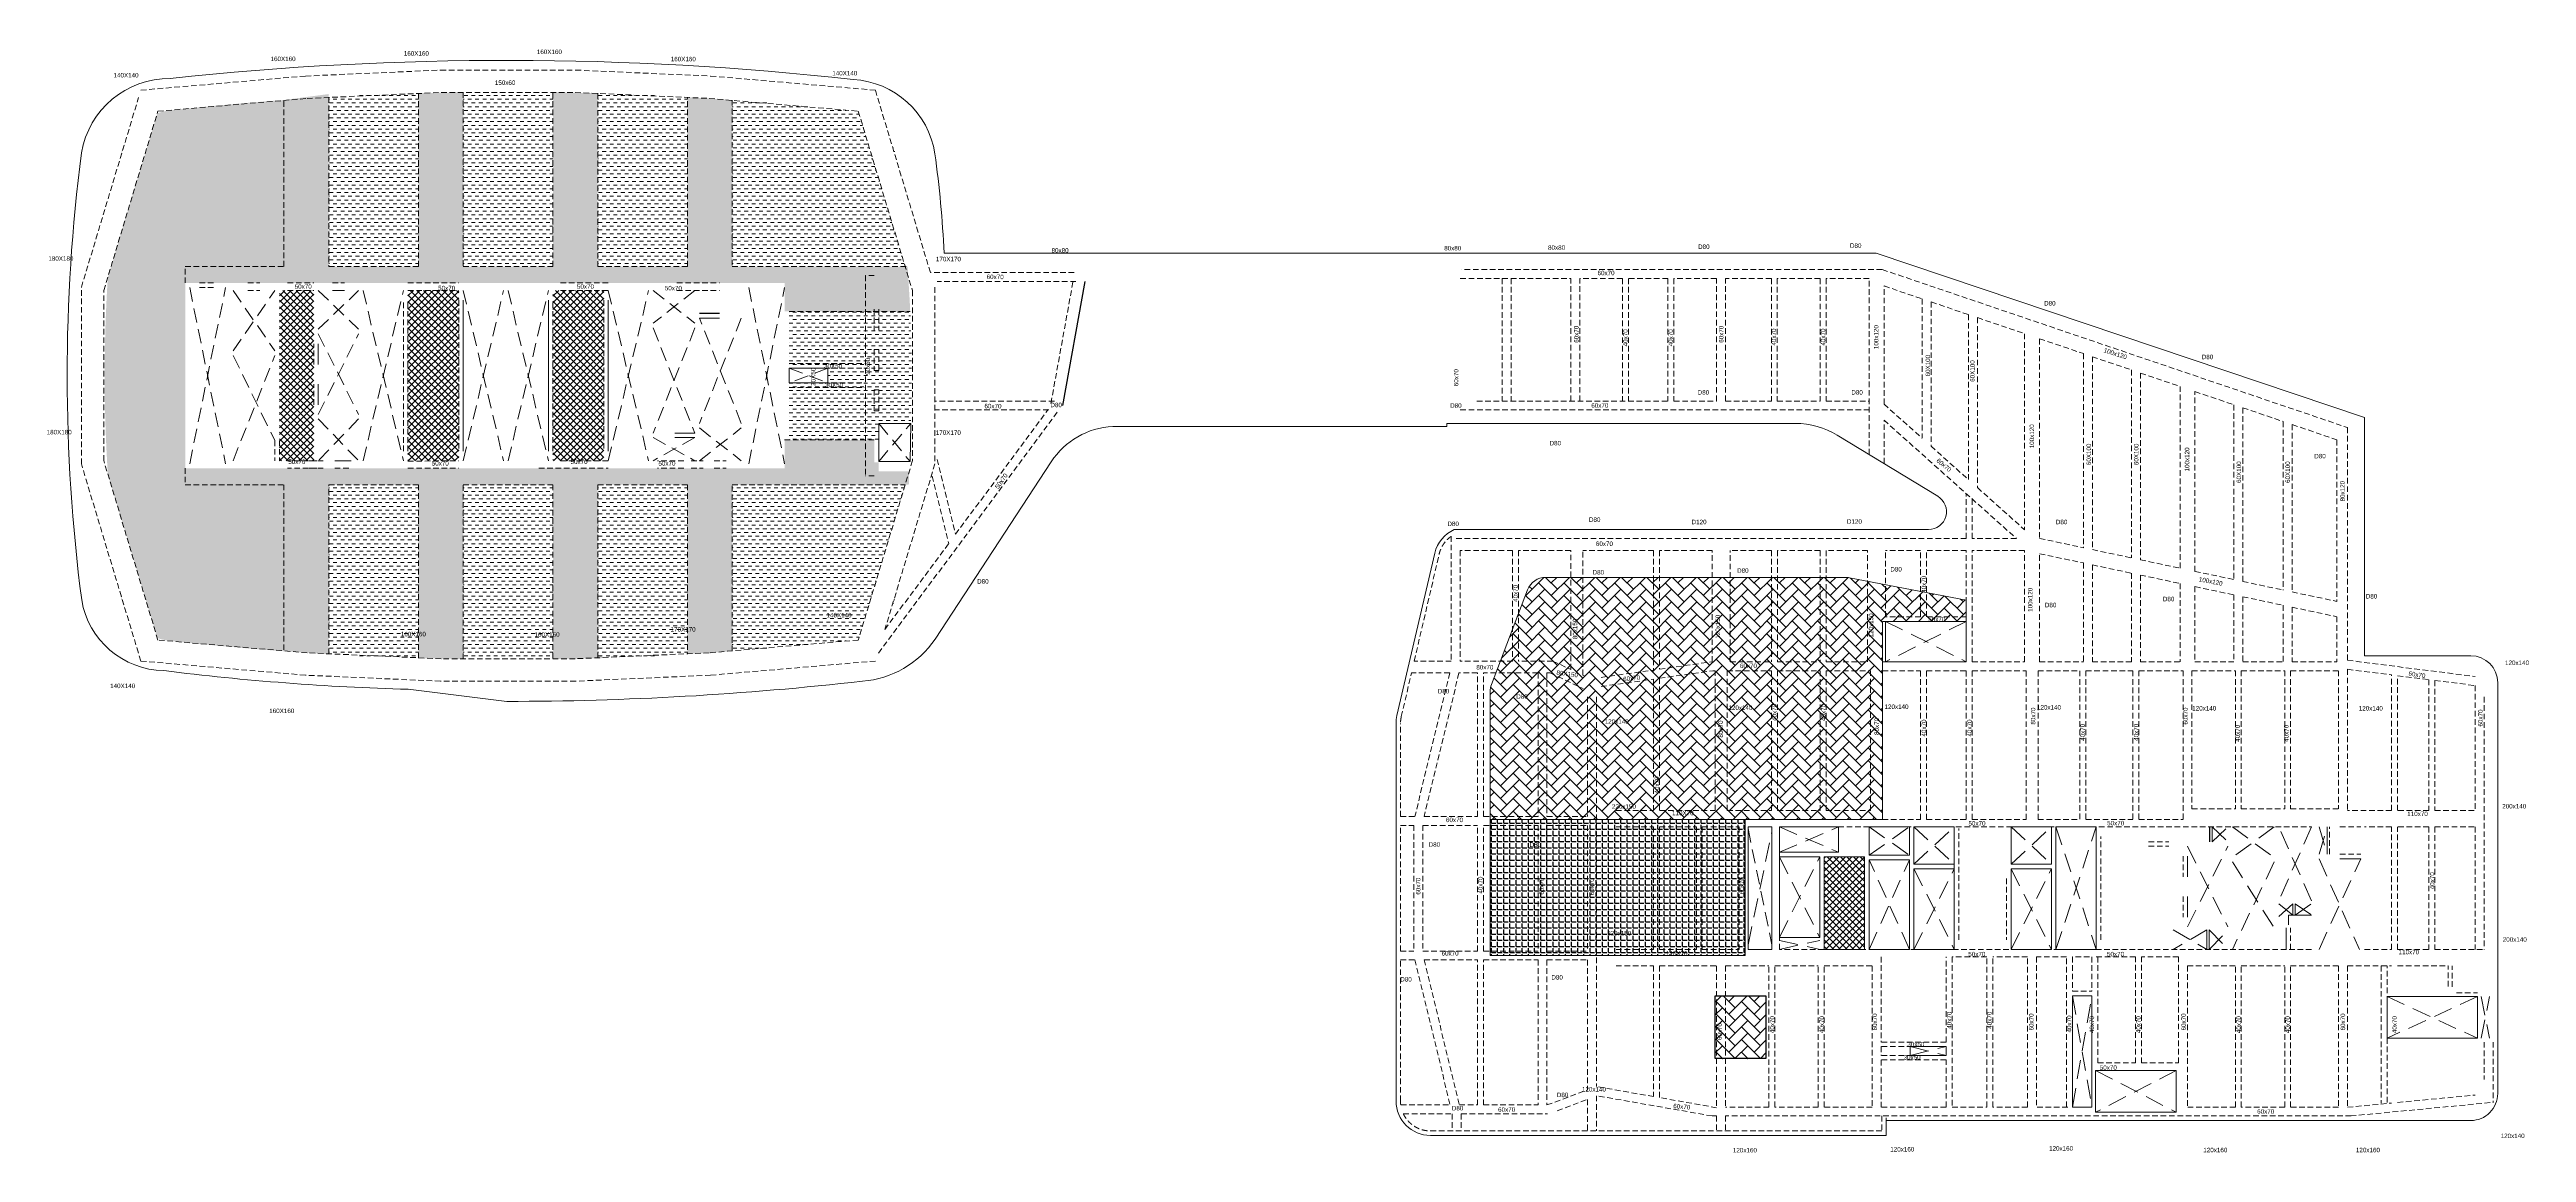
# Model space of a CAD drawing. Header units: millimetres. Extents: x 28522 to 194226, y 6008 to 79825.
import ezdxf
from ezdxf.enums import TextEntityAlignment as Align

# ---------------------------------------------------------------- set-up
doc = ezdxf.new("R2010")
doc.units = ezdxf.units.MM
doc.header["$MEASUREMENT"] = 0
doc.linetypes.add('DASHED2', pattern=[9.524999999999999, 6.35, -3.175])
doc.linetypes.add('HIDDEN2', pattern=[0.1875, 0.125, -0.0625])
doc.layers.add('2020-08-31', color=6, linetype='Continuous', plot=False)
doc.layers.add('tEN DAM', color=31, linetype='Continuous', plot=False)
for name, color, linetype, lineweight in [('NDC_S_BEAM', 3, 'HIDDEN2', 20), ('NDC_S_HATCH COLUMN AND WALL', 251, 'Continuous', 13), ('NDC_S_HATCH MATERIAL', 8, 'Continuous', 13), ('NDC_S_OPENING', 9, 'DASHED2', 13), ('NDC_S_SLAB', 2, 'Continuous', 20)]:
    doc.layers.add(name, color=color, linetype=linetype, lineweight=lineweight)
doc.layers.add('X-CORE_4F$0$A-CON', color=2, linetype='Continuous')
doc.styles.add('$0$ARIAL', font='arial.ttf', dxfattribs={"width": 0.8})
doc.styles.add('$2$ARIAL', font='arial.ttf', dxfattribs={"width": 0.8})
pattern_1 = [(0, (0, 0), (250, 250), [250, -250])]
pattern_2 = [(45, (0, 0), (-220.9708691207961, 220.9708691207961), []), (135, (0, 0), (-220.9708691207961, -220.9708691207961), [])]
pattern_3 = [(45, (0, 0), (0, 848.5281374238571), [1800, -600]), (135, (424.26406875, 424.26406875), (6.661338147750939e-14, 848.528137423857), [1800, -600])]

msp = doc.modelspace()

# ---------------------------------------------------------------- hatches: boundary and pattern name
at = {"layer": '2020-08-31'}
h = msp.add_hatch(dxfattribs=at)
h.set_pattern_fill('AR-HBONE', color=251, scale=150)
h.set_pattern_definition(pattern_3)
edge = h.paths.add_edge_path()
edge.add_line((144250.861912353, 28300.00000005524), (140573.8407592343, 28300.00000005524))
edge.add_line((140573.8407592343, 28300.00000005524), (140573.8407592343, 28290.77688459695))
edge.add_line((140573.8407592343, 28290.77688459695), (124900.0000000382, 28290.77688459695))
edge.add_line((124900.0000000382, 28290.77688459695), (124900.0000000384, 36859.4914860778))
edge.add_arc((126104.393888731, 36877.08979723434), 1204.522452956185, 158.3033826040181, 180.8371324492243, ccw=False)
edge.add_line((124985.206553032, 37322.39199494552), (127401.275412106, 43662.90050886108))
edge.add_arc((128616.0688591152, 43200.00000000052), 1299.999999999958, 89.99999999999682, 159.1405150535881, ccw=False)
edge.add_line((128616.0688591153, 44500.00000000049), (148605.5881084679, 44500.00000000049))
edge.add_arc((148605.5881084679, 42700.00000000306), 1799.999999997424, 79.14984461398097, 90, ccw=False)
edge.add_line((148944.42211363, 44467.82112130932), (156750.0000000384, 42971.74485772313))
edge.add_line((156750.0000000384, 42971.74485772313), (156750.0000000384, 41550.0000000006))
edge.add_line((156750.0000000384, 41550.0000000006), (151150.0000000384, 41550.0000000006))
edge.add_line((151150.0000000384, 41550.0000000006), (151150.0000000384, 38950.00000000049))
edge.add_line((151150.0000000384, 38950.00000000049), (151150.4978778125, 38950.00000000049))
edge.add_line((151150.4978778125, 38950.00000000049), (151149.5021221924, 28300.11849636016))
edge.add_line((151149.5021221924, 28300.11849636016), (144250.8619123525, 28299.88150374968))
edge.add_line((144250.8619123525, 28299.88150374968), (144250.861912353, 28300.00000005524))
h = msp.add_hatch(dxfattribs=at)
h.set_pattern_fill('ANGLE', color=251, scale=1500)
h.set_pattern_definition([(0, (0, 0), (0, 412.5000000000001), [300, -112.5]), (90, (0, 0), (-412.5000000000001, 2.525834023241417e-14), [300, -112.5])])
h.paths.add_polyline_path([(141950.0000000028, 28290.77688459698), (124900.0000000025, 28290.77688459692), (124900.0000000025, 19199.99999990687), (141950.0000000027, 19199.99999990688), (141950.0000000028, 21190.22204792889)])
h = msp.add_hatch(dxfattribs=at)
h.set_pattern_fill('AR-HBONE', color=251, scale=150)
h.set_pattern_definition(pattern_3)
h.paths.add_polyline_path([(139950.000000299, 16500.0000000466), (143350.0000003021, 16500.0000000466), (143350.0000003021, 12300.00000000043), (139950.000000299, 12300.00000000043)])
at = {"layer": 'NDC_S_HATCH COLUMN AND WALL', "ltscale": 150}
h = msp.add_hatch(dxfattribs=at)
h.set_pattern_fill('AR-SAND', color=256, scale=5)
h.set_pattern_definition([(37.50000000000001, (600.0000000012078, 3.012246452271938e-08), (-8.000156479920228, 244.7066186646712), [0, -193.04, 0, -215.9, 0, -206.375]), (7.499999999999999, (600.0000000012078, 3.012246452271938e-08), (224.7616415690013, 358.4125502841771), [0, -104.14, 0, -173.99, 0, -66.67500000000001]), (327.5, (443.790000001216, 3.012246452271938e-08), (395.496185120729, 0.718592339272881), [0, -63.5, 0, -228.6, 0, -298.45]), (317.5, (443.790000001216, 3.012246452271938e-08), (381.7782262361486, 111.4646616286082), [0, -31.75, 0, -149.86, 0, -171.45])])
h.paths.add_polyline_path([(86100.70863896848, 62273.32820709632), (86071.63641613202, 62921.69900301952), (86071.3122312267, 62919.55420508108), (85930.17033208719, 65299.99999983626), (74199.99999999737, 65299.99999983626), (74199.99999999737, 76445.01913410774), (71199.99999999737, 76640.87246902412), (71199.99999999737, 65299.99999983626), (65199.99999999737, 65299.99999989686), (65199.99999999737, 76901.72219738556), (62199.99999999737, 76966.88332120044), (62199.99999999737, 65299.99999989686), (56199.99999999737, 65299.99999984952), (56199.99999999737, 76966.8833211107), (53199.99999999737, 76901.72219732805), (53199.99999999737, 65299.99999989686), (47199.99999999737, 65299.99999989686), (47199.99999999737, 76846.41668933694), (44199.99999999744, 76445.01913408874), (44199.99999999729, 65299.99999989686), (37599.99999954735, 65299.99999989686), (37599.99999954735, 64199.99999989686), (77700.00000001698, 64199.99999989686), (77700.00000001698, 62299.99999989686)])
h.paths.add_polyline_path([(84000.00000000175, 53699.99999983639), (84000.00000000176, 53374.99999986829), (84014.57520992456, 53699.99999983626)], flags=17)
h.paths.add_polyline_path([(86017.08276945735, 51599.99999986963), (84000.00000000176, 51599.99999986963), (84000.00000000176, 52199.99999984064), (83700.00000000074, 52199.99999984064), (83699.99999999901, 53699.99999983929), (77700.00000001698, 53699.99999989686), (77700.00000001698, 51799.99999990538), (37599.99999953582, 51799.99999984453), (37599.9999995589, 50699.99999984453), (44199.99999999737, 50699.99999984453), (44199.99999999737, 39554.98086597104), (47199.99999999737, 39359.12753072026), (47199.99999999737, 50699.99999984453), (53199.99999999737, 50699.99999984453), (53199.99999999737, 39098.27780270836), (56199.99999999737, 39033.11667887837), (56199.99999999737, 50699.99999984453), (62199.99999999737, 50699.99999984453), (62199.99999999737, 39033.11667854094), (65683.9827754936, 39094.9498733106), (65199.99999999737, 39295.53198667051), (65199.99999999737, 50699.99999989686), (71199.99999999737, 50699.99999960767), (71199.99999999737, 39359.12753077234), (74199.99999999737, 39554.98086551245), (74199.99999999737, 50699.99999983626), (86007.78724376026, 50699.99999983626)])
at = {"layer": 'NDC_S_HATCH COLUMN AND WALL', "ltscale": 500}
h = msp.add_hatch(dxfattribs=at)
h.set_pattern_fill('ANSI37', color=256, scale=2500)
h.set_pattern_definition(pattern_2)
h.paths.add_polyline_path([(43902.94068052562, 63700.62391388368), (46208.51065218219, 63699.99358948415), (46191.4893470485, 60900.00000000192), (46199.99999961523, 60610), (46199.999999609, 60134.99999992406), (46199.99999962126, 58200.00000000008), (46200.64986976826, 58199.99999999691), (46199.35012952239, 52299.99999980853), (43897.05931860727, 52299.999999808)])
h = msp.add_hatch(dxfattribs=at)
h.set_pattern_fill('ANSI37', color=256, scale=2500)
h.set_pattern_definition([(45, (-365983.1267642804, 294509.1290878436), (-220.9708691207961, 220.9708691207961), []), (135, (-365983.1267642804, 294509.1290878436), (-220.9708691207961, -220.9708691207961), [])])
h.paths.add_polyline_path([(55899.99999965398, 63699.9999997684), (52499.99999965397, 63700.00002856375), (52499.99999965397, 52300.00002858424), (55899.99999965398, 52299.99999978889)])
h.paths.add_polyline_path([(62199.99999964976, 57110.0000137531), (65599.99999964653, 57110.00001375514), (65599.99999964653, 63699.99997095138), (62199.99903003885, 63700.00005715867), (62199.99903003885, 52300.00005717904), (65599.99999964618, 52299.99997097163), (65599.99999964618, 57110.00001375507)])
h = msp.add_hatch(dxfattribs=at)
h.set_pattern_fill('ANSI37', color=256, scale=2500)
h.set_pattern_definition(pattern_2)
h.paths.add_polyline_path([(147250.0000000204, 25800.00000007009), (149950.0000000006, 25800.00000007009), (149950.0000000049, 22200.00000006838), (149949.9999999964, 20949.99999962099), (149949.999965459, 20949.99999961815), (149949.9999654531, 19600.0000001032), (147249.9999999886, 19600.0000001032)])
at = {"layer": 'NDC_S_HATCH MATERIAL'}
h = msp.add_hatch(dxfattribs=at)
h.set_pattern_fill('DASH', color=256, scale=2000)
h.set_pattern_definition(pattern_1)
edge = h.paths.add_edge_path()
edge.add_line((33230.27459060017, 72468.06031360284), (33588.41031999646, 73655.81296728682))
edge.add_arc((36988.10839649416, 71983.82718609464), 3788.599142671478, 153.8118469531788, 171.9163048883976)
edge.add_arc((135444.4444449905, 57999.99999999024), 103233.0435871213, 171.9163048883981, 171.9435022542841)
edge = h.paths.add_edge_path()
edge.add_line((33589.98919355968, 42340.98048269108), (33229.80025550612, 43535.29117203291))
edge.add_arc((135444.4444449908, 57999.99999999034), 103233.0435871216, 188.0546190870345, 188.0836951116005)
edge.add_arc((36988.10839649315, 44016.17281388788), 3788.599142670767, 188.0836951115954, 206.2422062115068)
edge = h.paths.add_edge_path()
edge.add_line((32422.04611088976, 51408.586665176), (35729.16970359001, 40442.86106827192))
edge.add_arc((36988.10839649315, 44016.17281388788), 3788.599142670767, 250.5917695542645, 263.732000637147)
edge.add_arc((60364.21770117161, 259013.7976641331), 220053.298553669, 263.7936799851977, 265.7874916528975)
edge.add_line((44199.99999999735, 39554.98086594825), (44199.99999999737, 50699.99999978743))
edge.add_line((44199.99999999737, 50699.99999978743), (37599.99999954735, 50699.99999984779))
edge.add_line((37599.99999954735, 50699.99999984779), (37599.99999954735, 51799.99999985128))
edge.add_line((37599.99999954735, 51799.99999985128), (37599.99999954735, 64199.99999983975))
edge.add_line((37599.99999954735, 64199.99999983975), (37599.99999954735, 65299.99999983975))
edge.add_line((37599.99999954735, 65299.99999983975), (44199.99999999738, 65299.99999983975))
edge.add_line((44199.99999999738, 65299.99999983975), (44199.99999999745, 76445.01913403455))
edge.add_arc((59200.00000054478, -130244.4444445714), 207233.0435872336, 94.15082899905207, 96.26799936284677)
edge.add_arc((36988.10839649421, 71983.82718609457), 3788.599142671554, 96.26799936284706, 109.42186592857)
edge.add_line((35728.31934797511, 75556.8392231696), (32422.06334272017, 64591.68265915002))
edge.add_arc((135444.4444449908, 57999.99999999034), 103233.0435871216, 176.3390335670362, 183.6608166485496)
h = msp.add_hatch(dxfattribs=at)
h.set_pattern_fill('DASH', color=256, scale=2000)
h.set_pattern_definition(pattern_1)
h.paths.add_polyline_path([(53199.99999999724, 76901.72219729965, 0.007245445406235042), (47199.99999999724, 76640.87246896699), (47199.99999999724, 65299.99999983975), (53199.99999999724, 65299.99999983975)])
h.paths.add_polyline_path([(62199.99999999724, 76966.8833211463, 0.007238607174726964), (56199.99999999724, 76966.88332113044), (56199.99999999724, 65299.99999983975), (62199.99999999724, 65299.99999983975)])
h.paths.add_polyline_path([(71199.99999999724, 76640.87246903058, 0.00724544540623337), (65199.99999999724, 76901.7221973314), (65199.99999999724, 65299.99999983975), (71199.99999999724, 65299.99999983975)])
h = msp.add_hatch(dxfattribs=at)
h.set_pattern_fill('DASH', color=256, scale=2000)
h.set_pattern_definition(pattern_1)
edge = h.paths.add_edge_path()
edge.add_line((85764.14419512467, 65299.99999979252), (82669.9799716935, 75557.43840227759))
edge.add_arc((81411.89160459783, 71983.82718609435), 3788.599142671619, 70.60540341600493, 83.73200063715198)
edge.add_arc((59200.00000055757, -130244.4444443715), 207233.0435870337, 83.73200063715001, 85.849171001251)
edge.add_line((74199.99999999724, 76445.01913411426), (74199.99999999724, 65299.99999983975))
edge.add_line((74199.99999999724, 65299.99999983975), (85764.14419512467, 65299.99999979253))
edge = h.paths.add_edge_path()
edge.add_line((84808.43678643057, 73662.20863606955), (85170.6734925716, 72461.36070685385))
edge.add_arc((-17044.44444389592, 57999.99999999342), 103233.0435871184, 8.052742323043518, 8.083695111600166)
edge.add_arc((81411.89160459783, 71983.82718609435), 3788.599142671619, 8.083695111600772, 26.29599048180547)
h = msp.add_hatch(dxfattribs=at)
h.set_pattern_fill('DASH', color=256, scale=2000)
h.set_pattern_definition(pattern_1)
h.paths.add_polyline_path([(81700.00000000246, 62299.99999983626), (77999.99999952326, 62299.99999983626), (77999.99999952326, 58510.00001397857), (80599.99999981429, 58510.00001397857), (80599.99999981429, 57510.00001394673), (77999.99999952326, 57510.00001394673), (77999.99999952326, 53699.99999983626), (81700.00000000247, 53699.99999983626)])
h.paths.add_polyline_path([(83200.00000000231, 62299.99999983626), (81700.00000000246, 62299.99999983626), (81700.00000000247, 53699.99999983626), (83200.00000000228, 53699.99999983626)])
edge = h.paths.add_edge_path()
edge.add_arc((86490.82977999657, 61787.54732907398), 610.3872947518214, 215.0000000497431, 234.472194305303, ccw=False)
edge.add_arc((85490.82977999654, 61787.54732907398), 610.3872947517987, 215.0000000497447, 324.9999999502553, ccw=False)
edge.add_arc((85448.35202025325, 62090.85303357759), 797.6656827119072, 164.7994301324231, 234.9999999502552, ccw=False)
edge.add_line((84678.5935595131, 62299.99999983626), (83200.00000000231, 62299.99999983626))
edge.add_line((83200.00000000231, 62299.99999983626), (83200.00000000228, 53699.99999983626))
edge.add_line((83200.00000000228, 53699.99999983626), (84000.00000029366, 53699.99999983626))
edge.add_line((84000.00000029366, 53699.99999983626), (84000.00000029366, 54799.9999998805))
edge.add_line((84000.00000029366, 54799.9999998805), (86138.99070079594, 54799.99999981711))
edge.add_arc((-17044.4444438979, 57999.99999998897), 103233.0435871206, 358.2236708067258, 361.8267458493311)
edge = h.paths.add_edge_path(flags=17)
edge.add_line((86099.00560631933, 62299.99999983626), (84678.5935595131, 62299.99999983626))
edge.add_arc((85448.35202025325, 62090.85303357759), 797.6656827119062, 164.7994301324231, 234.9999999502552)
edge.add_arc((85490.82977999654, 61787.54732907398), 610.3872947517987, 215.0000000497447, 324.9999999502553)
edge.add_arc((86490.82977999635, 61787.5473290743), 610.387294751819, 215.0000000497784, 234.4721943053314)
edge.add_arc((-17044.4444438978, 57999.99999998756), 103233.0435871206, 1.826745849331977, 2.3872506470444)
h.paths.add_polyline_path([(83051.20904122374, 56999.78099768628), (83051.20904122374, 60240.02656385272)], flags=16)
h = msp.add_hatch(dxfattribs=at)
h.set_pattern_fill('DASH', color=256, scale=2000)
h.set_pattern_definition(pattern_1)
h.paths.add_polyline_path([(53199.99999999724, 50699.99999978743), (47199.99999999724, 50699.99999978743), (47199.99999999724, 39359.12753101581, 0.007245445406234501), (53199.99999999724, 39098.27780268318)])
h.paths.add_polyline_path([(62199.99999999724, 50699.99999978743), (56199.99999999724, 50699.99999978743), (56199.99999999724, 39033.11667885236, 0.007238607174726423), (62199.99999999724, 39033.11667883644)])
h = msp.add_hatch(dxfattribs=at)
h.set_pattern_fill('DASH', color=256, scale=2000)
h.set_pattern_definition(pattern_1)
h.paths.add_polyline_path([(71199.99999999737, 50699.99999978393), (65199.99999999737, 50699.99999978393), (65199.99999999737, 39098.27780264785, 0.007245445406232829), (71199.99999999737, 39359.12753094858)])
edge = h.paths.add_edge_path()
edge.add_line((82670.83029620862, 40442.86106781263), (85764.25314829903, 50699.99999983625))
edge.add_line((85764.25314829903, 50699.99999983626), (74199.99999999737, 50699.99999983626))
edge.add_line((74199.99999999737, 50699.99999983626), (74199.99999999737, 39554.98086586501))
edge.add_arc((59200.00000056454, 246244.4444443112), 207233.0435869937, 274.150828998748, 276.2679993628491)
edge.add_arc((81411.8916045975, 44016.17281388478), 3788.599142671691, 276.2679993628477, 289.4082304250138)
edge = h.paths.add_edge_path()
edge.add_line((85170.19974673113, 43535.29118012534), (84810.01080431644, 42340.98047616528))
edge.add_arc((81411.8916045975, 44016.17281388478), 3788.599142671691, 333.7577936785205, 351.9163048883977)
edge.add_arc((-17044.44444389493, 57999.99999998961), 103233.0435871177, 351.9163048883976, 351.9453809175018)

# ---------------------------------------------------------------- linework, layer by layer
at = {"layer": '2020-08-31'}
for p, q in [((73349.99999967562, 62149.99999980639), (71999.99999967423, 62149.99999980839)), ((173050.0000000324, 26800.00000001618), (173050.0000000631, 27799.9999996841))]:
    msp.add_line(p, q, dxfattribs=at)
at = {"layer": '2020-08-31', "color": 251}
msp.add_lwpolyline([(139950.000000299, 16500.0000000466), (143350.0000003021, 16500.0000000466), (143350.0000003021, 12300.00000000043), (139950.000000299, 12300.00000000043)], close=True, dxfattribs=at)
at = {"layer": 'NDC_S_BEAM', "ltscale": 3000}
for p, q in [((34628.03788241599, 77103.72473578916), (45651.30379022437, 78048.57609931102)), ((45651.30379022437, 78048.57609931102), (54683.34155566941, 78449.99999999991)), ((54683.34155566941, 78449.99999999991), (63716.65844433519, 78450)), ((63716.65844433519, 78450), (72748.6986389451, 78048.57599134918)), ((72748.6986389451, 78048.57599134918), (83770.2789514581, 77103.7971476447)), ((30649.99999997541, 63910.61200367374), (34481.11118935807, 76616.44420147694)), ((35770.32020198507, 75696.1345285875), (45748.69620987342, 76551.42390068805)), ((45748.69620987342, 76551.42390068805), (54716.65844433525, 76949.99999999991)), ((54716.65844433525, 76949.99999999991), (63683.34155566947, 76950)), ((63683.34155566947, 76950), (72651.30136101377, 76551.42400864989)), ((72651.30136101377, 76551.42400864989), (82628.12156805822, 75696.20285235548)), ((83770.2789514581, 77103.7971476447), (87451.56379496305, 64899.99999999993)), ((32149.99999997541, 63689.38799600673), (35770.32020198507, 75696.1345285875)), ((82628.12156805822, 75696.20285235548), (86250.0000000014, 63689.34341173127)), ((83100.00000000153, 64699.99999984565), (83100.00000000153, 51299.99999986963)), ((83700.00000000176, 64699.99999984565), (83100.00000000153, 64699.99999984565)), ((97072.28915645543, 64900.0000001275), (87451.56379496305, 64899.99999999993)), ((151126.9175778419, 65100.00000003027), (122999.9999654237, 65100.00000003027)), ((151126.9175778419, 65100.00000003027), (182249.9999653214, 54524.22357604484)), ((30649.99999997532, 52089.36570357309), (30649.99999997541, 63910.61200367374)), ((32149.99999997532, 52310.63429610741), (32149.99999997541, 63689.38799600673)), ((38549.99999952833, 64199.99999974524), (39649.99999950129, 64200.00000000598)), ((38549.99999952833, 63899.99999977554), (39649.99999950129, 63900.00000003628)), ((41798.82982159909, 64199.99999983286), (42601.17017753412, 64199.99999983286)), ((41798.82982159911, 63699.99999978629), (42601.17017753414, 63699.99999978629)), ((44449.82104613239, 63700.00003180409), (46192.960990467844, 63699.37614973096)), ((44449.99999964533, 64199.99999977973), (46193.13994398079, 64199.3761177066)), ((47448.82982165563, 64199.9999997749), (48251.17017759067, 64199.99999977367)), ((47448.829821654865, 63699.9999997749), (48251.170177589906, 63699.99999977367)), ((52199.99999964653, 52949.99999980917), (52199.99999964653, 63049.99999974812)), ((52499.99999966889, 64199.99999977286), (55899.99999965398, 64199.99999977286)), ((52499.99999966889, 63699.99999980579), (55899.99999965398, 63699.99999979453)), ((52499.99999964653, 52949.99999980917), (52499.99999964653, 63049.99999974812)), ((55899.99999965398, 63049.99999974812), (55899.99999965398, 52949.99999980917)), ((56199.99999965398, 63049.99999974812), (56199.99999965398, 52949.99999980917)), ((61899.99999963906, 52949.99999980915), (61899.99806043864, 63049.99999932855)), ((62199.999999639054, 52950.00005740916), (62199.99806043863, 63050.00005692856)), ((62699.20025932712, 64199.99999980591), (65899.20025932712, 64199.99999981697)), ((62699.20025932886, 63699.99999980591), (65899.20025932886, 63699.99999981697)), ((65599.99999964607, 63049.99999973569), (65599.99999964607, 52949.99994219674)), ((65899.99999964607, 63049.99999973569), (65899.99999964607, 52949.99994219674)), ((70497.65964373617, 64199.99999978037), (73349.99999967587, 64199.99999978904)), ((70497.65964373769, 63699.99999978037), (73349.99999967738, 63699.99999978904)), ((86250.0000000014, 63689.34341173127), (86249.9999995025, 52310.6342961531)), ((87750.0000000014, 63910.65658794998), (87749.9999995025, 52089.36570364679)), ((97190.28049491729, 64299.99999999988), (87897.77900871466, 64299.99999999988)), ((95512.75275457543, 56142.27359844955), (97012.7527560114, 64442.2735984294)), ((122900.000014578, 64499.99998528362), (130300.0000146972, 64499.99998528365)), ((125700.0000000003, 64499.99998528363), (125700.0000000003, 56300.000000008)), ((126300.0000000003, 64499.99998528363), (126300.0000000003, 56300.000000008)), ((130300.0000146972, 56300.000000008), (130300.0000146972, 64499.99998528365)), ((130900.0000146972, 56300.000000008), (130900.0000146972, 64500.00000003027)), ((133747.7303230458, 64500.00000003027), (130900.0000146972, 64500.00000003027)), ((133747.7303230458, 64500.00000085653), (133747.7303230458, 56300.00000087911)), ((134147.7303230458, 64500.00000085653), (134147.7303230458, 56300.00000087911)), ((136795.4606461075, 64500.00000003027), (134147.7303230458, 64500.00000003027)), ((136795.4606461075, 64500.00000085653), (136795.4606461075, 56300.00000087911)), ((137195.4606461075, 64500.00000085653), (137195.4606461075, 56300.00000087911)), ((140043.1909346799, 64500.00000003027), (137195.4606461075, 64500.00000003027)), ((140043.1909346799, 56300.000000008), (140043.1909346799, 64500.00000003028)), ((140643.1909346799, 56300.000000008), (140643.1909346799, 64500.00000003028)), ((143709.8576358357, 64500.00000003027), (140643.1909346799, 64500.00000003027)), ((143709.8576358357, 64500.00000085653), (143709.8576358357, 56300.00000087911)), ((144109.8576358357, 64500.00000085653), (144109.8576358357, 56300.00000087911)), ((146976.5243025024, 64500.00000003027), (144109.8576358357, 64500.00000003027)), ((146976.5243025024, 64500.00000085653), (146976.5243025024, 56300.00000087911)), ((150249.9999998045, 64500.00000003027), (147376.5243025024, 64500.00000003027)), ((147376.5243025024, 64500.00000085653), (147376.5243025024, 56300.00000087911)), ((150249.9999998045, 52721.22919833972), (150249.9999998045, 64500.00000003027)), ((151249.9999998045, 64002.01909538088), (153795.4606461716, 63137.05905199968)), ((151249.9999998045, 56089.48855424038), (151249.9999998045, 64002.01909538088)), ((153795.4606461715, 63137.05905199965), (153795.4606461714, 53813.25932239302)), ((77999.99999952722, 62299.99999983626), (86099.00560631922, 62299.99999983626)), ((83700.00000000176, 62449.99999988417), (83700.00000000176, 61049.99999988417)), ((84000.00000000176, 62449.99999988417), (84000.00000000176, 61049.99999988417)), ((154395.4606461714, 62933.17610186673), (154395.4606461714, 53276.72086085458)), ((154395.4606461714, 62933.17610186673), (156897.7303230869, 62082.89256227034)), ((156897.7303230869, 62082.89256227032), (156897.7303230869, 51039.11432284364)), ((157497.7303230868, 61879.00961213735), (157497.7303230869, 50502.57586130517)), ((157497.7303230869, 61879.00961213736), (160649.9999997415, 60807.85287665218)), ((46199.99999965492, 58749.99999977529), (46199.9999996152, 60134.99999986868)), ((46499.99999965492, 58749.99999977529), (46499.9999996152, 60134.99999986868)), ((160649.9999997415, 60807.85287665218), (160649.999992858, 47683.71932968289)), ((161649.9999995634, 60468.04795982438), (161649.9999925546, 47105.13168433263)), ((161649.9999995634, 60468.04795982438), (164583.333333336, 59471.28687013607)), ((77999.99999952326, 58810.00001421236), (83100.00000000154, 58810.00001421237)), ((77999.99999952326, 58510.00001421236), (83100.00000000154, 58510.00001421236)), ((164583.333333336, 59471.28687013607), (164583.333333336, 46483.40690774395)), ((165183.3333333361, 59267.40392000304), (165183.333333336, 46356.23593103736)), ((165183.3333333361, 59267.40392000304), (167800.0000000738, 58378.24772078783)), ((167800.0000000738, 58378.24772078783), (167800.0000000738, 45801.62917149627)), ((168400.0000000738, 58174.36477065485), (168400.0000000738, 45674.45819478968)), ((168400.0000000738, 58174.36477065485), (171049.9999998978, 57273.88174096064)), ((46199.99999965492, 56049.99999979019), (46199.9999996152, 57434.99999988358)), ((46499.99999965492, 56049.99999979019), (46499.9999996152, 57434.99999988358)), ((77999.99999952326, 57510.00001394673), (83100.00000000154, 57510.00001394674)), ((77999.99999952326, 57210.00001394673), (83100.00000000154, 57210.00001394674)), ((171049.9999998978, 45112.78638103952), (171049.9999998978, 57273.88174096064)), ((172049.9999998978, 44900.8347531952), (172049.9999998978, 56934.07682407234)), ((172049.9999998978, 56934.07682407234), (174650.0000000072, 56050.58404012554)), ((83982.29993231958, 39433.52793352338), (95954.67520904381, 55570.20765391811)), ((95744.49736099955, 56299.99999999965), (87749.9999996802, 56299.99999999965)), ((95366.0977399596, 55699.96345525217), (87749.99999965489, 55699.96345525217)), ((89138.39038888155, 47390.01119559945), (95325.94283854828, 55729.75580146132)), ((122900.0000146981, 55700.000000008), (150249.9999998045, 55700.000000008)), ((124003.5, 56300.000000008), (136795.4606461075, 56300.000000008)), ((137195.4606461075, 56300.000000008), (140043.1909346799, 56300.000000008)), ((140643.1909346799, 56300.000000008), (143709.8576358357, 56300.000000008)), ((144109.8576358357, 56300.000000008), (146976.5243025024, 56300.000000008)), ((147376.5243025024, 56300.000000008), (150249.9999998045, 56300.000000008)), ((151249.9999998045, 56089.48855424038), (153795.4606461714, 53813.25932239302)), ((151249.9999998045, 55016.2806769263), (160102.6149503136, 47100.00000002875)), ((151249.9999998045, 52113.51940142256), (151249.9999998045, 55016.2806769263)), ((174650.0000000072, 56050.58404012554), (174650.0000000072, 44349.76052077673)), ((175250.0000000073, 55846.70108999254), (175250.0000000073, 44222.58954407013)), ((175250.0000000073, 55846.70108999254), (177949.9999999898, 54929.22781440003)), ((177949.9999999898, 54929.22781440003), (177949.9999999898, 43650.3201488941)), ((178549.9999999899, 54725.34486426706), (178549.9999999898, 43523.14917218751)), ((178549.9999999899, 54725.34486426706), (181549.9999998316, 53705.93011365591)), ((43599.99999956657, 53649.9999998453), (43599.99999956657, 52299.99999978306)), ((43899.99999956657, 53649.9999998453), (43899.99999956657, 52299.99999978306)), ((77700.00000001698, 53699.99999983626), (83699.99999999901, 53699.99999983591)), ((154395.4606461714, 53276.72086085458), (156897.7303230869, 51039.11432284364)), ((181549.9999998974, 53705.93011384958), (181549.9999998974, 42887.29428867408)), ((182249.9999653214, 54524.22357604484), (182249.9999653214, 38950.00000363588)), ((34628.89058796571, 38896.20217490621), (30649.99999997532, 52089.36570357309)), ((35771.10941199704, 40303.79782460583), (32149.99999997532, 52310.63429610741)), ((46399.20025930066, 52299.99999980853), (44449.99999964533, 52299.99999980853)), ((46399.20025930066, 51799.99999980853), (44449.99999964533, 51799.99999980853)), ((45899.99999990557, 52299.99999987506), (46999.99999984969, 52299.99999994581)), ((45899.99999993773, 51799.99999987506), (46999.99999988185, 51799.99999994581)), ((47599.99999966024, 52299.99999985902), (48699.99999970476, 52299.9999997774)), ((47599.99999962314, 51799.99999985902), (48699.99999966766, 51799.9999997774)), ((52499.99999966889, 52278.5), (55899.99999965398, 52299.99999982628)), ((52499.99999966889, 51799.99999982501), (55899.99999965398, 51799.99999982501)), ((61250.00000000354, 51799.99999988169), (65899.99999955896, 51799.99999988169)), ((62699.20025932712, 52299.99999982628), (65899.20025932712, 52299.99999982628)), ((70949.20025929435, 52299.99999981193), (69199.20025932616, 52299.99999981074)), ((70949.2002592947, 51799.99999981193), (69199.2002593265, 51799.99999981074)), ((71449.99999955128, 52299.99999972692), (72252.3403554864, 52299.99999972692)), ((71449.99999955128, 51799.99999972692), (72252.3403554864, 51799.99999972692)), ((72995.31928768847, 52299.99999972692), (73797.6596436236, 52299.99999972692)), ((72995.31928768847, 51799.99999972692), (73797.6596436236, 51799.99999972692)), ((86249.9999995025, 52310.6342961531), (82628.89058794524, 40303.79782460445)), ((87749.9999995025, 52089.36570364679), (84411.18621040198, 41018.56208563576)), ((87899.99999994802, 52397.41581139143), (89138.39038888155, 47390.01119559947)), ((83700.00000000176, 51299.99999986963), (83100.00000000153, 51299.99999986963)), ((87558.77397890238, 51277.97636013658), (88674.83291035556, 46765.21633325414)), ((156750.0000001997, 47100.00000000055), (156750.0000001995, 50098.02781506081)), ((157150.0000001997, 47100.00000000058), (157150.0000001995, 49740.33550737632)), ((157497.7303230869, 50502.57586130517), (160649.999992858, 47683.7193296829)), ((84411.18621040198, 41018.56208563576), (88674.83291035556, 46765.21633325412)), ((156750.0000001997, 47100.00000002875), (122600.0000000024, 47100.00000002877)), ((160102.6149503136, 47100.00000002875), (157150.0000001997, 47100.00000002875)), ((161649.9999925546, 47105.13168433263), (164583.333333336, 46483.40690774395)), ((122899.9651921247, 46300.00000002875), (122899.9651923323, 38899.78452768293)), ((126399.9825961358, 46300.00000002875), (122899.9651921247, 46300.00000002875)), ((126399.9825961358, 46300.00000002875), (126399.9825961358, 38899.78452768293)), ((126799.9825961358, 46300.00000002875), (126799.9825961358, 38899.78452768293)), ((130299.9999999983, 46300.00000002875), (126799.9825961358, 46300.00000002875)), ((130299.9999999983, 38325.86358319821), (130299.9999999983, 46300.00000002875)), ((131099.9999999983, 37946.23566334273), (131099.9999999983, 46300.00000002875)), ((135835.000000167, 46300.00000002875), (131099.9999999983, 46300.00000002875)), ((135835.000000167, 46300.00000002875, -0.0006447627435828007), (135835.000000167, 38296.73620377302, -0.0006447627435828007)), ((136235.000000167, 46300.00000002875, -0.0006447627435828007), (136235.000000167, 38353.26379461898, -0.0006447627435828007)), ((139750.0000002989, 46300.00000002875), (136235.000000167, 46300.00000002875)), ((139750.0000002989, 38849.99999919651), (139750.0000002989, 46300.00000002875)), ((143714.3969900642, 46300.00000002875), (140950.0000002989, 46300.00000002875)), ((140950.0000002989, 38849.9999991965), (140950.0000002989, 46300.00000002875)), ((143714.3969900642, 46300.00000002875), (143714.3969900642, 38849.99999919652)), ((144114.3969900642, 46300.00000002875), (144114.3969900642, 38849.9999991965)), ((146978.7939797965, 46300.00000002875), (144114.3969900642, 46300.00000002875)), ((146978.7939797965, 46300.00000002874), (146978.7939797965, 38849.99999919656)), ((147378.7939797965, 46300.00000002875), (147378.7939797965, 38849.99999919656)), ((150150.0000002989, 46300.00000002875), (147378.7939797965, 46300.00000002875)), ((150150.0000002989, 38849.99999919659), (150150.0000002989, 46300.00000002875)), ((153696.5954841391, 46300.00000002875), (151350.0000002989, 46300.00000002875)), ((151350.0000002989, 41849.9999975212), (151350.0000002989, 46300.00000002875)), ((153696.5954841204, 41849.9999975212), (153696.5954841391, 46300.00000002874)), ((154096.583668784, 41849.9999975212), (154096.5836688027, 46300.00000002874)), ((156749.9999987402, 46300.00000002875), (154096.5836688027, 46300.00000002875)), ((156750.0000002001, 38850.0000000007), (156750.0000001997, 46300.00000002875)), ((156749.9999987089, 38849.99999919657), (156749.9999987402, 46300.00000002875)), ((157149.9881833725, 38849.99999919659), (157149.9881834037, 46300.00000002874)), ((160650.0000000024, 46300.00000002875), (157149.9881834037, 46300.00000002875)), ((157150.0000002001, 38850.0000000007), (157150.0000001997, 46300.00000002874)), ((160650.0000000024, 38849.99999919657), (160650.0000000024, 46300.00000002875)), ((161650.0000000024, 46082.91668944497), (164583.333333336, 45461.19191443486)), ((161650.0000000024, 38849.99999918448), (161650.0000000024, 46082.91668944497)), ((164583.333333336, 45461.19191443486), (164583.3333333361, 38849.99999918448)), ((165183.333333336, 46356.23593103737), (167800.0000000738, 45801.62917149629)), ((165183.333333336, 45334.02093772827), (167800.0000000738, 44779.4141781872)), ((165183.333333336, 45334.02093772827), (165183.333333336, 38849.99999918448)), ((167800.0000000738, 44779.4141781872), (167800.0000000738, 38849.99999918448)), ((168400.0000000738, 45674.45819478968), (171049.9999998978, 45112.78638103952)), ((172049.9999998978, 44900.8347531952), (174650.0000000072, 44349.76052077673)), ((168400.0000000738, 44652.2432014806), (171049.9999654966, 44090.57139502182)), ((168400.0000000738, 44652.2432014806), (168400.0000000738, 38849.99999918448)), ((171049.9999654966, 44090.57139502182), (171049.9999654966, 38849.99999918448)), ((172049.9999654966, 43878.6197671775), (172049.9999654966, 38849.99999918448)), ((172049.9999654966, 43878.6197671775), (174650.0000000072, 43327.54552746765)), ((174650.0000000072, 43327.54552746765), (174650.0000000072, 38849.99999918448)), ((175250.0000000073, 44222.58954407013), (177949.9999999898, 43650.3201488941)), ((175250.0000000073, 43200.37455076101), (177949.9999999898, 42628.10515558504)), ((175250.0000000073, 43200.37455076101), (175250.0000000073, 38849.99999918448)), ((178549.9999999898, 43523.14917218751), (181549.9999998974, 42887.29428867408)), ((153696.5954841204, 41849.9999975212), (151350.0000002989, 41849.9999975212)), ((156749.9999987215, 41849.9999975212), (154096.583668784, 41849.9999975212)), ((177949.9999999898, 42628.10515558504), (177949.9999999898, 38849.99999918448)), ((178549.9999999898, 42500.93417887844), (181549.9999998974, 41865.07929536501)), ((178549.9999999898, 42500.93417887844), (178549.9999999898, 38849.99999918448)), ((181549.9999998974, 41865.07929536501), (181549.9999998974, 38849.99999918448)), ((45748.6962098182, 39448.57609931179), (35771.10941199704, 40303.79782460583)), ((82628.89058794524, 40303.79782460445), (72651.30379018636, 39448.57609931177)), ((156749.9999987089, 38849.99999919659), (156749.9999987194, 41349.99999917994)), ((45651.30379018646, 37951.42390068804), (34628.89058796571, 38896.20217490621)), ((54716.6584443352, 39050.0000000002), (45748.6962098182, 39448.57609931179)), ((63683.34155564583, 39050.00000000023), (54716.6584443352, 39050.0000000002)), ((72651.30379018636, 39448.57609931177), (63683.34155564583, 39050.00000000023)), ((83771.10941201658, 38896.20217490864), (72748.6962098183, 37951.42390068805)), ((122300.0000000132, 38899.78452768293), (119819.2364254623, 38899.78452768293)), ((126399.9825961358, 38899.78452768293), (122899.9651923323, 38899.78452768293)), ((129090.5611479705, 38899.78452768293), (126799.9825961358, 38899.78452768293)), ((129090.5611479705, 38899.78452768293), (130299.9999999983, 38325.86358319821)), ((132320.000000002, 37799.99999919083), (135835.000000167, 38296.73620377302)), ((136235.000000167, 38353.26379461898), (139750.0000002989, 38849.9999991965)), ((136235.000000167, 37747.30209683157), (139792.1824738093, 38249.99948541775)), ((139792.1824738093, 38249.99948541775), (139950.0000000023, 38249.99959997169)), ((139950.0000000023, 28900.00000008071), (139950.0000000023, 38249.99959997169)), ((140750.0000000023, 38250.00018066227), (143714.3969900642, 38250.00233240904)), ((140750.0000000023, 28900.00000007937), (140750.0000000023, 38250.00018066227)), ((140950.0000002989, 38849.9999991965), (143714.3969900642, 38849.99999919652)), ((143714.3969900642, 38250.00233240904), (143714.3969900642, 28900.00000007365)), ((144114.3969900642, 38849.9999991965), (146978.7939797965, 38849.99999919656)), ((144114.3969900642, 38250.00262275433), (146978.7939797965, 38250.00470191478)), ((144114.3969900642, 38250.00262275433), (144114.3969900642, 28900.00000005544)), ((146978.7939797966, 38250.00470191478), (146978.7939797966, 28900.00000005646)), ((147378.7939797965, 38849.99999919656), (150150.0000002989, 38849.99999919659)), ((147378.7939797965, 38250.00499226006), (150350.0000000025, 38250.00714894925)), ((147378.7939797965, 38250.00499226006), (147378.7939797965, 28900.00000005661)), ((150350.0000000024, 28900.00000005768), (150350.0000000024, 38250.00714894925)), ((151150.0000000024, 38849.99999919659), (156749.9999987089, 38849.99999919657)), ((151150.0000000024, 38249.9999991846), (153696.5954841053, 38249.99999918448)), ((151150.0000000024, 28300.00000005797), (151150.0000000024, 38249.99999919633)), ((151150.0000000024, 38249.99999919633), (153696.5954841053, 38249.9999991964)), ((153696.5954840636, 28300.00000005889), (153696.5954841053, 38249.99999919639)), ((154096.5836687272, 28300.00000005904), (154096.583668769, 38249.99999919641)), ((154096.583668769, 38249.9999991964), (156749.9999987064, 38249.99999919647)), ((154096.583668769, 38249.99999918445), (156050.0010896789, 38249.99999918437)), ((156550.0010896789, 38249.99999918437), (156749.9999987064, 38249.99999918437)), ((156749.9999986646, 28300.00000005999), (156749.9999987064, 38249.99999919647)), ((157149.9881833725, 38849.99999919657), (160650.0000000024, 38849.99999919657)), ((157149.9881833282, 28300.00000006014), (157149.98818337, 38249.9999991965)), ((157149.98818337, 38249.99999919649), (160750.0000000024, 38249.99999919659)), ((157149.98818337, 38249.99999918438), (160750.0000000024, 38249.99999918448)), ((160750.0000000024, 28300.00000006144), (160750.0000000024, 38249.99999919659)), ((161550.0000000023, 38249.99999918448), (164349.9999654834, 38249.99999918448)), ((161550.0000000024, 28300.00000005799), (161550.0000000023, 38249.99999918448)), ((161650.0000000024, 38849.99999918448), (164583.3333333361, 38849.99999918448)), ((164349.9999654834, 38249.99999918448), (164349.9999654834, 28300.00000006275)), ((164749.9999654834, 38249.99999918448), (167899.9999654978, 38249.99999918448)), ((164749.9999654834, 38249.99999918448), (164749.9999654834, 28300.00000006286)), ((165183.333333336, 38849.99999918448), (167800.0000000738, 38849.99999918448)), ((167899.9999654978, 38249.99999918448), (167899.9999654978, 28300.00000006391)), ((168299.9999654978, 38249.99999918448), (171249.9999654484, 38249.99999918448)), ((168299.9999654978, 38249.99999918448), (168299.9999654978, 28300.00000006403)), ((168400.0000000738, 38849.99999918448), (171049.9999654966, 38849.99999918448)), ((171249.9999654966, 38249.99999918448), (171249.9999654966, 28300.00000006523)), ((171849.9999654484, 38249.99999918448), (174749.9999654312, 38249.99999918448)), ((171849.9999654966, 38249.99999918448), (171849.9999654966, 29000.00000005006)), ((172049.9999654966, 38849.99999918448), (174650.0000000072, 38849.99999918448)), ((174749.9999654312, 38249.99999918448), (174749.9999654312, 29000.00000005005)), ((175149.9999654312, 38249.99999918448), (178049.9999654137, 38249.99999918448)), ((175149.9999654312, 38249.99999918448), (175149.9999654312, 29000.00000005006)), ((175250.0000000073, 38849.99999918448), (177949.9999999898, 38849.99999918448)), ((178049.9999654137, 38249.99999918448), (178049.9999654137, 29000.00000005006)), ((178449.9999654137, 38249.99999918448), (181649.9999653214, 38249.99999918448)), ((178449.9999654138, 38249.99999918448), (178449.9999654137, 29000.00000005006)), ((178549.9999999898, 38849.99999918448), (181549.9999998974, 38849.99999918448)), ((181649.9999653214, 38249.99999918448), (181649.9999653214, 29000.00000005006)), ((182249.9999653214, 38950.0000036359), (190800.0317903648, 37861.814134994)), ((182249.9999653214, 38345.16002069933), (182249.9999653214, 28900.00000029792)), ((182249.9999653214, 38345.16002069933), (185200.0000003229, 37969.70547079001)), ((54683.34155566961, 37550.0000000002), (45651.30379018646, 37951.42390068804)), ((63716.65844431132, 37550.00000000023), (54683.34155566961, 37550.0000000002)), ((72748.6962098183, 37951.42390068805), (63716.65844431132, 37550.00000000023)), ((122194.1499371452, 38099.78452768292), (119632.9852779254, 38099.78452768293)), ((122194.1499371452, 38099.78452768292), (119860.9703799885, 28487.08473808336)), ((122811.5707076844, 38099.78452768293), (120478.3911505277, 28487.08473808337)), ((124050.0000008106, 38099.78452768293), (122811.5707076844, 38099.78452768293)), ((124050.0000008106, 28487.08473808337), (124050.0000008106, 38099.78452768293)), ((124450.0000008106, 28487.08473808337), (124450.0000008106, 38099.78452768293)), ((128099.9999999055, 38099.78452768292), (124450.0000008106, 38099.78452768293)), ((128099.9999999055, 38099.78452768293), (128099.9999999055, 28487.08473808337)), ((128910.3762694465, 38099.78452768293), (128699.9999999055, 38099.78452768292)), ((128699.9999999055, 38099.78452768293), (128699.9999999055, 28487.08473808337)), ((128910.3762694465, 38099.78452768293), (131120.000000002, 37051.24095206523)), ((131099.9999999983, 37946.23566334273), (131197.4336415249, 37900.00000002186)), ((131420.0000000021, 36500.00000002185, -0.001289525487165604), (131420.0000000021, 28487.08473808337, -0.001293728243380507)), ((132020.000000002, 36500.00000002186, -0.001289525487165605), (132020.0000000021, 10418.76272042232, -0.001289525487165605)), ((132320.000000002, 37194.03830140342), (135835.000000167, 37690.77450598561)), ((135835.000000167, 37690.77450598562, -0.0006447627435828007), (135835.000000167, 28900.00000008885, -0.0006447627435828007)), ((136235.000000167, 37747.30209683157, -0.0006447627435828007), (136235.000000167, 28900.00000008807, -0.0006447627435828007)), ((185200.0000003229, 28899.99999922613), (185200.0000003229, 37969.70547079007)), ((185600.0000003247, 37918.79637988072), (187700.0000003281, 37651.52365260755)), ((185600.0000003247, 28899.99999922614), (185600.0000003247, 37918.79637988075)), ((187700.0000003281, 37651.52365260758), (187700.0000003281, 28899.99999922614)), ((188100.0000003281, 37600.61456169849), (188100.0000003281, 28899.99999922614)), ((188100.0000003281, 37600.61456169837), (190800.0000003441, 37256.9781980601)), ((190800.0000003441, 37256.9781980601), (190800.000000344, 28899.99999922613)), ((191399.9202219492, 36499.99999918004), (191399.9202219492, 19599.9999992435)), ((118900.0000000024, 28487.08473808337), (119860.9703799885, 28487.08473808337)), ((120478.3911505277, 28487.08473808337), (124050.0000008106, 28487.08473808337)), ((124450.0000008106, 28487.08473808337), (128099.9999999055, 28487.08473808337)), ((128699.9999999055, 28487.08473808337), (131420.000000002, 28487.08473808337)), ((133320.0000000023, 28900.00000009383), (135835.000000167, 28900.00000008886)), ((136235.000000167, 28900.00000008807), (139950.0000000023, 28900.00000008071)), ((140750.0000000023, 28900.00000007937), (143714.3969900642, 28900.00000007365)), ((144114.3969900642, 28900.00000005544), (146978.7939797966, 28900.00000005646)), ((147378.7939797965, 28900.00000005661), (150350.0000000024, 28900.00000005768)), ((151150.0000000024, 28300.00000005797), (153696.5954840636, 28300.00000005889)), ((154096.5836687272, 28300.00000005904), (156749.9999986646, 28300.00000006)), ((157149.9881833282, 28300.00000006014), (160750.0000000024, 28300.00000006144)), ((161550.0000000024, 28300.00000006174), (164349.9999654834, 28300.00000006274)), ((164749.9999654834, 28300.00000006289), (167899.9999654978, 28300.00000006402)), ((168299.9999654978, 28300.00000006417), (171249.9999654966, 28300.00000006523)), ((171849.9999654966, 29000.00000005006), (174749.9999654312, 29000.00000005006)), ((175149.9999654312, 29000.00000005006), (178049.9999654137, 29000.00000005006)), ((178449.9999654137, 29000.00000005006), (181649.9999653213, 29000.00000005006)), ((185200.0000003229, 28899.99999971778), (182249.9999653214, 28900.00000029792)), ((187700.0000003281, 28899.99999922614), (185600.0000003248, 28899.99999963912)), ((188100.0000003281, 28899.99999922614), (190800.000000344, 28899.99999922613)), ((118900.0000000024, 27899.99999999989), (119800.0000035582, 27899.99999999989)), ((119800.0000035582, 27899.99999999989), (119799.9999998732, 19487.08473808344)), ((120400.0000035582, 27899.99999999989), (120399.9999998732, 19487.08473808344)), ((120400.0000035582, 27899.99999999989), (124050.0000008106, 27899.99999999989)), ((124050.0000008106, 19487.08473808345), (124050.0000008106, 27899.99999999989)), ((124450.0000008106, 27899.99999999989), (128099.9999999055, 27899.99999999989)), ((124450.0000008106, 19487.08473808345), (124450.0000008106, 27899.99999999989)), ((128099.9999999055, 27899.99999999989), (128099.9999999055, 19487.08473808345)), ((128699.9999999055, 27899.99999999989), (128699.9999999055, 19487.08473808345)), ((128699.9999999055, 27899.99999999989), (131420.000000002, 27899.99999999989)), ((131420.0000000021, 27899.9999999999, -0.001294036168018544), (131420.0000000021, 19487.08473808345, -0.001298448723342874)), ((133320.0000000023, 27800.0000000937), (135835.000000167, 27800.00000008877)), ((135835.000000167, 27800.00000008877, -0.0006447627435828007), (135835.0000001671, 19600.00000010461, -0.0006447627435828007)), ((136235.000000167, 27800.00000008798, -0.0006447627435828007), (136235.000000167, 19600.00000010381, -0.0006447627435828007)), ((136235.000000167, 27800.00000008799), (138692.5000000849, 27800.00000008318)), ((138692.5000000849, 27800.00000008318), (138692.5000000849, 19600.000000099)), ((139092.5000000849, 27800.00000008239), (139092.5000000849, 19600.00000009822)), ((139092.5000000849, 27800.00000008239), (141550.0000000028, 27800.00000007758)), ((141550.0000000028, 27800.00000007758), (141550.0000000028, 19600.0000000934)), ((142150.0000000028, 27800.00000007961), (142150.0000000028, 19600.00000009544)), ((144249.9999996956, 27799.99999967191), (179849.9999999823, 27799.99999968697)), ((144249.9999996956, 19599.99999967098), (144249.9999996956, 27799.99999967191)), ((144249.9999654531, 19600.00000006089), (144249.9999654531, 27800.00000006158)), ((156249.9999654179, 20250.00000008522), (156249.9999654158, 27700.00000002235)), ((165749.9999654347, 20250.00000007788), (165749.9999654347, 27150.00000004808)), ((168949.999999971, 26800.00000001619), (170299.999999971, 26800.00000001618)), ((181049.9999999806, 25970.00000007752), (181049.9999999806, 27799.99999960242)), ((181749.9999999369, 27800.00000002118), (183149.999999981, 27800.000000022)), ((185200.0000003229, 27799.99999923279), (183400.0000003215, 27799.99999923279)), ((185200.0000003229, 19599.9999992435), (185200.0000003229, 27799.99999923279)), ((187700.0000003212, 27799.99999919635), (185600.0000003247, 27799.99999919634)), ((185600.0000003247, 19599.9999992435), (185600.0000003247, 27799.99999918522)), ((187700.0000003212, 27799.99999919635), (187700.0000003243, 19599.9999992435)), ((188100.0000003212, 27799.99999919754), (188100.0000003242, 19599.9999992435)), ((188100.0000003212, 27799.99999919754), (190800.0000003441, 27799.99999919753)), ((190800.0000003441, 27799.99999919753), (190800.0000003441, 19599.9999992435)), ((146949.9999654196, 21050.00000008626), (146949.9999654196, 25150.00000008626)), ((147249.9999654244, 21050.00000008626), (147249.9999654244, 25150.00000008626)), ((168949.999999971, 26500.00000001618), (170299.999999971, 26500.00000001618)), ((171249.999999971, 25850.00000001618), (171249.9999999709, 24450.00000001618)), ((181749.9999999295, 25970.00000005052), (183149.9999999823, 25970.00000005312)), ((159449.9999654161, 24350.00000008533), (159449.9999654161, 20250.00000008533)), ((171250.0000000035, 23150.00000001619), (171250.0000000034, 21750.00000001619)), ((149949.999965459, 20949.99999964506), (149949.9999654531, 19600.0000001032)), ((178449.9999998935, 19600.0000000875), (178449.9999998926, 21050.00000006089)), ((118900.0000000024, 19487.08473808345), (119799.9999998732, 19487.08473808345)), ((118900.0000000024, 18899.99999999997), (119864.1051484338, 18899.99999999997)), ((119864.1051484338, 18899.99999999998), (122221.608852801, 9187.084738105325)), ((120399.9999998732, 19487.08473808345), (124050.0000008106, 19487.08473808345)), ((120481.5259190238, 18899.99999999998), (122839.029623391, 9187.084738105332)), ((120481.5259190238, 18899.99999999997), (124050.0000008106, 18899.99999999997)), ((124050.0000008106, 9187.084738105332), (124050.0000008106, 18899.99999999997)), ((124450.0000008106, 19487.08473808345), (128099.9999999055, 19487.08473808345)), ((124450.0000008106, 9187.084738105332), (124450.0000008106, 18899.99999999997)), ((124450.0000008106, 18899.99999999997), (128099.9999999055, 18899.99999999997)), ((128099.9999999055, 18899.99999999997), (128099.9999999055, 9187.084738105332)), ((128699.9999999055, 19487.08473808345), (131420.0000000021, 19487.08473808345)), ((128699.9999999055, 18899.99999999997), (128699.9999999055, 9188.86463032593)), ((128699.9999999055, 18899.99999999997), (131420.0000000021, 18899.99999999996)), ((131420.0000000021, 18899.99999999996, -0.001298756647980911), (131420.0000000021, 10196.49198125475, -0.001303321618559221)), ((133320.0000000023, 19600.00000010954), (135835.0000001671, 19600.00000010461)), ((133320.0000000023, 18500.00000010955), (135835.0000001671, 18500.00000010461)), ((135835.0000001671, 18500.00000010461, -0.0006447627435828007), (135835.000000167, 9747.782820895743, -0.0006447627435828007)), ((136235.000000167, 19600.00000010381), (138692.5000000849, 19600.000000099)), ((136235.000000167, 18500.00000010382, -0.0006447627435828007), (136235.000000167, 9677.431062101758, -0.0006447627435828007)), ((136235.000000167, 18500.00000010383), (140050.0000003319, 18500.00000009633)), ((139092.5000000849, 19600.00000009822), (141550.0000000028, 19600.0000000934)), ((140050.0000003319, 18500.0000000963), (140050.0000003319, 9006.451162575184)), ((140650.0000003319, 18500.00000009543), (140650.0000003319, 9050.000000029926)), ((140650.0000003319, 18500.00000009541), (143550.0000003625, 18500.00000008988)), ((143550.0000003625, 9050.000000029926), (143550.0000003625, 18500.00000007288)), ((143950.0000003625, 9050.000000029926), (143950.0000003625, 18500.00000007288)), ((143950.0000003625, 18500.00000008912), (146850.0000003802, 18500.00000008359)), ((179850.0000003116, 19600.0000000881), (144250.0000003499, 19600.000000073)), ((146850.0000003802, 9050.000000029926), (146850.0000003802, 18500.00000007288)), ((147250.0000003802, 9050.000000029926), (147250.0000003802, 18500.00000007288)), ((147250.0000003802, 18500.00000008282), (150450.0317903648, 18500.00000007672)), ((150450.0317903648, 18500.00000007672), (150450.0317903648, 9050.000000029926)), ((151050.0317903648, 19100.00000007288), (151050.0317903647, 13399.95827762938)), ((155400.0000000052, 13399.95827762938), (155400.0000000052, 19100.00000007288)), ((158125.0000001687, 9050.000000029926), (158125.0000001687, 19100.00000007288)), ((158525.0000001687, 9050.000000029926), (158525.0000001687, 19100.00000007288)), ((163849.9999999922, 19100.00000007288), (163849.9999999922, 16800.00000004676)), ((165149.9999999948, 19100.00000007288), (165149.9999999949, 16800.00000004517)), ((165549.9999999948, 19100.00000007288), (165549.9999999948, 12000.00000001223)), ((168075.0000003678, 12000.00000001223), (168075.0000003678, 19100.00000007288)), ((168475.0000003678, 12000.00000001223), (168475.0000003678, 19100.00000007288)), ((171550.0000005302, 18499.99999923039), (174750.0000004156, 18499.99999923039)), ((171550.0000005302, 18499.99999923039), (171550.0000005304, 9050.00000002981)), ((174750.0000004158, 9050.000000029926), (174750.0000004156, 18499.99999923039)), ((175150.0000004158, 9050.000000029926), (175150.0000004156, 18499.99999923039)), ((175150.0000004156, 18499.99999923039), (178050.0000004331, 18499.99999923039)), ((178050.0000004332, 9050.000000029926), (178050.0000004331, 18499.99999923039)), ((178450.0000004332, 9050.000000029926), (178450.0000004331, 18499.99999923039)), ((178450.0000004331, 18499.99999923039), (181650.0000003318, 18499.99999923039)), ((181650.0000003318, 18499.99999923039), (181650.000000332, 9050.000000029926)), ((182250.0000003318, 18499.99999923039), (185200.0000003227, 18499.99999923039)), ((182250.0000003318, 18499.99999923039), (182250.000000332, 9029.607510595371)), ((183400.0000003215, 19599.9999992435), (185200.0000003229, 19599.9999992435)), ((183400.0000003212, 19599.9999992435), (185200.0000003229, 19599.9999992435)), ((184500.0000000575, 18499.99999923039), (184500.0000000577, 9312.666907240739)), ((184900.0000000595, 9351.047842379405), (184900.0000000594, 18499.99999923039)), ((185600.0000003247, 19599.9999992435), (187700.0000003243, 19599.9999992435)), ((185600.0000003246, 18499.99999923039), (188993.330668957, 18499.99999923039)), ((188100.0000003243, 19599.9999992435), (191399.9202219492, 19599.9999992435)), ((188993.330668957, 17122.48076632898), (188993.330668957, 18499.99999923039)), ((189250.0000001064, 17099.99999992851), (189250.0000001064, 18499.99999993598)), ((163849.9999999922, 16800.00000004676), (165149.9999999949, 16800.00000004517)), ((189550.0000000594, 16700.00000000467), (190950.0000000593, 16700.00000000467)), ((163849.9999999922, 16500.00000004676), (164999.9999956641, 16500.00000004535)), ((163849.9999999922, 16500.00000004676), (163849.9999999922, 9050.000000029926)), ((165149.9999999949, 16500.00000004536), (165149.9999999948, 9050.000000029926)), ((155400.0000000052, 13399.95827762938), (151045.0286218705, 13399.95827762938)), ((191400.0000000593, 13400.00000000467), (191400.0000002984, 10899.99999999989)), ((192000.0000000593, 13400.00000000467), (192000.0000004452, 9365.142804606461)), ((155394.996831511, 12500.00000002229), (151045.0286218705, 12500.00000002229)), ((155400.0000000052, 13100.00000002229), (151050.0317903648, 13100.00000002229)), ((151050.0317903647, 13100.00000002229), (151050.0317903648, 12500.00000002229)), ((155400.0000000052, 12200.04172241519), (151050.0317903648, 12200.04172241518)), ((151050.0317903648, 12200.04172241518), (151050.0317903648, 9050.000000029926)), ((155400.0000000052, 12500.00000002229), (155400.0000000052, 13100.00000002229)), ((155400.0000000052, 9050.000000029926), (155400.0000000053, 12200.04172241519)), ((165549.9999999948, 12000.00000001223), (168075.0000003678, 12000.00000001223)), ((128699.9999999055, 9188.86463032593), (131420.0000000021, 10196.49198125474)), ((135835.000000167, 9747.782820895743), (132020.000000002, 10418.76272042232)), ((165399.9999988945, 9050.000000031076), (165399.9999988945, 11500.0000000298)), ((118917.3564200675, 9187.084738105332), (122221.608852801, 9187.084738105325)), ((119089.613300975, 8600.000000021857), (122364.1051484537, 8600.000000021857)), ((122364.1051484537, 8600.000000021857), (122364.1051484537, 7450.000000022301)), ((122839.029623391, 9187.084738105332), (124050.0000008106, 9187.084738105332)), ((122964.1051484537, 8600.000000021857), (122964.1051484537, 7450.000000022301)), ((122964.1051484537, 8600.000000021857), (128735.4248688957, 8600.000000021857)), ((124450.0000008106, 9187.084738105332), (128099.9999999055, 9187.084738105332)), ((129388.3098432243, 8804.002783099786), (131420.0000000021, 9556.644904610614)), ((131420.0000000021, 9556.644904610614, -0.001303657216926363), (131420.0000000021, 7450.000000022163, -0.001304762147488578)), ((139750.0317855333, 8450.000000029926), (132020.0000000021, 9809.553329143637)), ((132020.000000002, 9809.553329143637, -0.001289525487165605), (132020.000000002, 7450.000000022155, -0.001289525487165605)), ((140050.0000003319, 9006.451162575191), (136235.000000167, 9677.431062101765)), ((140050.0000003319, 8450.000000029926), (139750.0317855333, 8450.000000029926)), ((140050.0000003319, 8450.000000029926), (140050.0000003319, 7450.000000022032)), ((143550.0000003625, 9050.000000029926), (140650.0000003319, 9050.000000029926)), ((182500.0000005044, 8450.000000029926), (140650.0000003319, 8450.000000029926)), ((140650.0000003319, 8450.000000029926), (140650.0000003319, 7450.000000022024)), ((146850.0000003802, 9050.000000029926), (143950.0000003625, 9050.000000029926)), ((150450.0317903648, 9050.000000029926), (147250.0000003802, 9050.000000029926)), ((155400.0000000052, 9050.000000029926), (151050.0317903648, 9050.000000029926)), ((151400.0000000022, 7950.000000001251), (151400.0000000022, 8450.000000029926)), ((160850.0000003319, 9050.000000029926), (158525.0000001687, 9050.000000029926)), ((163549.9999999922, 9050.000000029926), (161450.0000003319, 9050.000000029926)), ((164999.9999956641, 9050.000000029926), (163849.9999999922, 9050.000000029926)), ((174750.0000004158, 9050.000000029848), (171550.0000005304, 9050.00000002981)), ((178050.0000004332, 9050.000000029886), (175150.0000004158, 9050.000000029851)), ((181650.000000332, 9050.000000029926), (178450.0000004332, 9050.00000002989)), ((182250.000000332, 9029.607510595371), (185200.0000003229, 9312.666907240739)), ((182462.5272723061, 8449.999999197367), (192000.0000004452, 9365.142804606463)), ((185600.0000003247, 9351.047842379405), (190800.0000003293, 9849.999999179934))]:
    msp.add_line(p, q, dxfattribs=at)
at = {"layer": 'NDC_S_BEAM'}
msp.add_line((128695.1953398932, 9187.084738105332), (128739.4019562395, 9203.461133590965), dxfattribs=at)
at = {"layer": 'NDC_S_BEAM', "ltscale": 3000}
for points in [[(37599.99999954735, 64199.99999983626), (37599.99999954735, 65299.99999983626), (44199.99999999737, 65299.99999983626), (44199.99999999737, 76445.01913402815)], [(47199.99999999737, 76640.87246896053), (47199.99999999737, 65299.99999983626), (53199.99999999737, 65299.99999983626), (53199.99999999737, 76901.72219729319)], [(56199.99999999737, 76966.88332112395), (56199.99999999737, 65299.99999983626), (62199.99999999737, 65299.99999983626), (62199.99999999737, 76966.88332113985)], [(65199.99999999737, 76901.72219732497), (65199.99999999737, 65299.99999983626), (71199.99999999737, 65299.99999983626), (71199.99999999737, 76640.87246902412)], [(74199.99999999737, 76445.01913410774), (74199.99999999737, 65299.99999983626), (85930.17033208719, 65299.99999983626)], [(37599.99999954735, 51799.99999984779), (37599.99999954735, 50699.99999984779), (44199.99999999737, 50699.99999978393), (44199.99999999737, 39554.98086559205)], [(47199.99999999737, 39359.12753065967), (47199.99999999737, 50699.99999978393), (53199.99999999737, 50699.99999978393), (53199.99999999737, 39098.27780232701)], [(56199.99999999737, 39033.11667849624), (56199.99999999737, 50699.99999978393), (62199.99999999737, 50699.99999978393), (62199.99999999737, 39033.11667848035)], [(65199.99999999737, 39098.27780229523), (65199.99999999737, 50699.99999978393), (71199.99999999737, 50699.99999978393), (71199.99999999737, 39359.12753059607)], [(74199.99999999737, 39554.98086551245), (74199.99999999737, 50699.99999983626), (85764.25314829902, 50699.99999983626)], [(118900.0000000024, 19487.08473808345), (118900.0000000024, 27899.99999999989)], [(158125.0000001687, 19100.00000007288), (155800.0000000052, 19100.00000007288), (155800.0000000052, 9050.000000029926), (158125.0000001687, 9050.000000029926)], [(160850.0000003319, 9050.000000029926), (160850.0000003319, 19100.00000007288), (158525.0000001687, 19100.00000007288)], [(163450.0487214271, 9053.12120383732), (163450.0487214271, 19103.12120388028), (161450.0000003319, 19103.12120388028), (161450.0000003319, 9050.000000029926)], [(164999.9999956641, 19100.00000007288), (163849.9999999922, 19100.00000007288)], [(168075.0000003678, 19100.00000007288), (165399.9999956641, 19100.00000007288)], [(168475.0000003678, 12000.00000001223), (170950.0000005304, 12000.00000001223), (170950.0000005304, 19100.00000007288), (168475.0000003678, 19100.00000007288)]]:
    msp.add_lwpolyline(points, dxfattribs=at)
for points in [[(84000.00000000188, 59749.99999988417), (83700.00000000176, 59749.99999988417), (83700.00000000176, 58349.99999988417), (84000.00000000188, 58349.99999988417)], [(84000.00000000176, 57049.99999988417), (83699.99999999678, 57049.99999988417), (83699.99999999678, 55649.99999988417), (84000.00000000176, 55649.99999988417)]]:
    msp.add_lwpolyline(points, close=True, dxfattribs=at)
for points in [[(119819.2364254624, 38899.78452768293), (121484.7209911823, 46053.49966015987, -0.1871478433597805), (122299.9999997789, 47248.37977957747), (122300.0000000132, 38899.78452768293)], [(118900.0000000024, 28487.08473808336), (118900.0000000024, 34720.23169571481, -0.05228377737948773), (118952.4198210833, 35176.56836137278), (119632.9852779254, 38099.78452768293)], [(118917.3564200675, 9187.084738105332, -0.03297174752971079), (118900.0000000024, 9450.000000022315), (118900.0000000024, 18899.99999999997)], [(151100.0000000022, 8450.000000029926), (151100.0000000022, 7450.000000021864), (120899.9999998164, 7450.000000022323, -0.2907603129596278), (119089.613300975, 8600.000000021857, -0.2907603129596278)]]:
    msp.add_lwpolyline(points, format="xyb", dxfattribs=at)
at = {"layer": 'NDC_S_HATCH COLUMN AND WALL', "ltscale": 500}
msp.add_lwpolyline([(147250.0000000204, 25800.00000007009), (149950.0000000006, 25800.00000007009), (149950.0000000006, 22200.00000006836), (149950.0000000049, 22200.00000006838), (149949.9999999964, 20949.99999962099), (149949.999965459, 20949.99999961815), (149949.9999654531, 19600.0000001032), (147249.9999999886, 19600.0000001032)], close=True, dxfattribs=at)
at = {"layer": 'NDC_S_OPENING', "ltscale": 150}
for p, q in [((37899.20025930089, 52099.99999979236), (40299.20025930089, 63899.99999978715)), ((37899.20025930089, 63899.99999978433), (40299.20025930089, 52100.00000004517)), ((40799.99999956659, 59649.99999973951), (43599.99999956657, 63699.99999968495)), ((40799.99999953408, 63699.9999996761), (43599.99999956659, 59649.99999973951)), ((46499.99999961548, 63699.99999977005), (49199.99999952696, 61099.99999979766)), ((46499.99999961525, 61099.9999998009), (49199.99999960793, 63699.99999974995)), ((49499.99999962065, 52299.99999971573), (52199.99999958165, 63699.999999967)), ((49499.99999967241, 63699.99999968593), (52199.99999963342, 52299.99999998556)), ((56199.99999966162, 63699.99999976299), (58899.99999966162, 52299.9999997928)), ((56199.99999965398, 52299.9999997928), (58899.99999965398, 63699.99999976299)), ((59199.99999966162, 63699.99999976299), (61899.99999966162, 52299.9999997928)), ((59199.99999966162, 52299.9999997928), (61899.99999966162, 63699.99999976299)), ((65899.39266961235, 63702.56379335619), (68600.5147600572, 52299.9999999744)), ((65900.51476002515, 52299.99999972594), (68600.51476005725, 63699.99999969634)), ((68899.99999964747, 63699.99999978404), (71699.99999967168, 61499.99999982146)), ((71699.99999967168, 63699.99999978404), (68899.99999964747, 61499.99999982146)), ((75299.20025932284, 63899.99999992811), (77699.20025932582, 52099.99999983987)), ((75299.20025933, 52099.99999981173), (77699.20025932582, 63899.99999983184)), ((74799.99999968332, 54799.99999978124), (71999.99999967378, 61849.99999980927)), ((74799.99999962232, 61849.99999978887), (71999.9999996633, 54799.99999978421)), ((46499.99999963601, 55399.9999998596), (49199.99999963303, 60799.99999979021)), ((46499.99999963601, 60799.99999979021), (49199.99999958667, 55399.99999985797)), ((68899.99999965011, 61199.99999980914), (71699.99999973222, 54149.99999981384)), ((71699.99999967433, 61199.99999980914), (68899.999999708, 54149.99999981384)), ((40799.99999956659, 52299.99999976929), (43599.99999956659, 59349.99999973951)), ((40799.99999956659, 59349.99999973951), (43599.99999956657, 53649.9999998453)), ((46499.99999963601, 55099.99999988184), (49199.99999982315, 52299.9999998461)), ((49199.99999982315, 55099.99999981977), (46499.99999952531, 52299.9999997774)), ((68899.99999967356, 53849.99999981598), (71699.99999969777, 52299.99999972692)), ((71699.99999969777, 53849.99999981598), (68899.99999967353, 52299.99999981384)), ((71999.9999996633, 54499.99999978421), (74799.99999968612, 52299.99999981384)), ((71999.99999966004, 52299.99999981384), (74799.99999968239, 54499.99999978124)), ((142149.9999997299, 27694.91108707554), (143749.9999999887, 19900.00000007813))]:
    msp.add_line(p, q, dxfattribs=at)
at = {"layer": 'NDC_S_OPENING', "ltscale": 200}
for p, q in [((151350.0000005637, 41550), (156750.0000005363, 38849.99999835057)), ((156749.9999987202, 41550), (151350.0000005289, 38849.99999835057)), ((142149.99999973, 19900.00000008086), (143749.9999654268, 27500.00000006456)), ((144249.9999996978, 27799.99999966242), (148199.9999996487, 26099.99999970896)), ((144249.9999996978, 26099.99999970889), (148199.9999996488, 27799.99999966261)), ((150249.9999997484, 27799.99999965631), (152949.9999997484, 25899.99999966568)), ((150249.9999997723, 25899.99999966571), (152949.9999996932, 27799.99999961743)), ((150249.9999655057, 27800.00000004598), (152949.9999655057, 25900.00000005541)), ((150249.9999655297, 25900.00000005541), (152949.9999654505, 27800.0000000071)), ((153249.9999997484, 27799.99999967316), (155949.9999996661, 25299.99999965826)), ((153249.9999997484, 25299.99999969357), (155949.9999998604, 27799.99999967313)), ((153249.9999655057, 27800.00000006286), (155949.9999654235, 25300.00000004796)), ((153249.9999655057, 25300.00000008324), (155949.999965423, 27800.00000006659)), ((159749.9999996772, 25299.99999965794), (162449.9999996746, 27799.99999967191)), ((159749.9999996772, 27799.99999965631), (162449.9999997205, 25299.99999965794)), ((159749.9999654324, 25300.00000004773), (162449.9999654298, 27800.0000000617)), ((159749.9999654324, 27800.0000000461), (162449.9999654757, 25300.00000004773)), ((162749.9999996933, 19599.99999969552), (165449.9999996728, 27799.99999967191)), ((162749.9999996958, 27799.99999964304), (165449.9999996728, 19599.99999969549)), ((162749.9999654487, 19600.00000008533), (165449.9999654282, 27800.0000000617)), ((162749.999965451, 27800.00000003283), (165449.9999654282, 19600.00000008533)), ((173200.0000000631, 27799.99999968416), (174249.999999971, 26800.00000016035)), ((173200.0000000037, 26800.00000007278), (174250.000000063, 27799.99999968461)), ((174549.9999998618, 27799.99999968473), (177349.9999999035, 25750.00000004572)), ((177349.9999999035, 27799.99999968561), (174549.9999998618, 25750.00000004598)), ((179849.999999873, 27799.99999968697), (177649.9999999035, 22850.00000006064)), ((179849.999999873, 22850.0000000609), (177649.9999999036, 27799.99999968574)), ((180350.0000001654, 27799.99999923235), (180899.9999999806, 25970.00000007752)), ((180350.0000001654, 25970.0000005518), (180899.9999999806, 27799.9999995239)), ((144249.9999996978, 20399.99999969342), (146949.9999997101, 25799.9999996941)), ((144249.9999996978, 25799.9999996941), (146949.9999997101, 20399.99999969342)), ((144249.9999654552, 20400.00000008312), (146949.9999654675, 25800.00000008382)), ((144249.9999654552, 25800.00000008382), (146949.9999654675, 20400.00000008312)), ((150249.9999997484, 19599.99999971787), (152949.9999997484, 25599.99999964886)), ((152949.9999997484, 19599.99999967098), (150249.9999997484, 25599.99999966568)), ((150249.9999655057, 19600.00000010757), (152949.9999655057, 25600.00000003853)), ((152949.9999655057, 19600.00000006065), (150249.9999655057, 25600.00000005541)), ((153249.9999996839, 19599.99999969552), (155949.9999997391, 24999.99999967121)), ((153249.9999996839, 24999.99999964886), (155949.9999996839, 19599.99999969549)), ((153249.9999654412, 19600.00000008522), (155949.9999654964, 25000.00000006089)), ((153249.9999654412, 25000.00000003853), (155949.9999654412, 19600.00000008522)), ((159749.9999996132, 24999.99999971615), (162449.9999997298, 19599.99999969549)), ((159749.9999996838, 19599.99999969552), (162449.9999996132, 24999.99999971615)), ((159749.9999653686, 25000.00000010594), (162449.999965485, 19600.00000008533)), ((159749.9999654389, 19600.00000008533), (162449.9999653686, 25000.00000010594)), ((171550.0000000035, 26500.00000001618), (174249.999999971, 21100.00000006274)), ((171549.999999971, 21100.00000006274), (174249.999999971, 26500.00000001618)), ((174549.9999998555, 25450.00000005058), (177349.9999998895, 21050.00000006452)), ((177349.9999998971, 25450.00000005146), (174549.9999998618, 19600.00000008585)), ((180349.9999999846, 25670.000000053), (183049.9999999858, 19600.0000000717)), ((180349.9999999845, 19600.0000000717), (183149.9999999823, 25670.00000005306)), ((177650.0000000705, 21800.00000014892), (178599.9999999649, 22650.00000002619)), ((177650.0000001293, 22650.00000006062), (178600.0000000597, 21900.00000014907)), ((178750.0000000596, 21900.00000014906), (179849.9999999026, 22649.9999999849)), ((178750.0000001637, 22650.00000002124), (179849.9999999822, 21900.00000020208)), ((144249.9999996978, 19599.99999969677), (146949.9999997101, 20199.99999969273)), ((144249.9999996978, 20199.99999969273), (146949.9999997101, 19599.99999969258)), ((144249.9999654552, 19600.0000000865), (146949.9999654675, 20200.00000008242)), ((144249.9999654552, 20200.00000008242), (146949.9999654675, 19600.00000008231)), ((172850.0000000629, 20900.00000006158), (170600.0000002299, 19600.00000008418)), ((170599.999999971, 20900.00000020434), (172850.0000000629, 19600.00000008513)), ((173000.0000000629, 19600.00000006274), (174249.999999971, 20899.99999996573)), ((173000.0000000629, 20900.00000006158), (174250.0000000772, 19600.00000006274)), ((163849.9999999924, 16500.0000000454), (165149.9999999921, 9050.000000029926)), ((163849.9999999922, 9050.000000029926), (165149.9999999949, 16500.00000006451)), ((190950.0000000593, 16450.00000007337), (184900.0000000595, 13650.00000000467)), ((184900.0000000595, 16450.00000007337), (190950.0000000594, 13650.00000000467)), ((191200.0000000594, 13650.00000000467), (191750.0000000593, 16450.00000000467)), ((191200.0000000594, 16450.00000000467), (191750.0000000593, 13650.00000000467)), ((153000.0000000052, 13100.00000002229), (155400.0000000052, 12500.00000002229)), ((153000.0000000052, 12500.00000002229), (155400.0000000052, 13100.00000002229)), ((170799.9999988931, 11499.99999920042), (165399.9999988931, 8699.999998352978)), ((165399.999998898, 11499.99999835298), (170799.9999988931, 8699.999999200765)), ((170799.9999988931, 11500.0000000298), (165399.9999988931, 8699.999999182357)), ((165399.999998898, 11499.99999918236), (170799.9999988931, 8700.000000030144))]:
    msp.add_line(p, q, dxfattribs=at)
at = {"layer": 'NDC_S_OPENING', "ltscale": 150}
for points in [[(80599.99999981429, 58510.00001397857), (77999.99999980381, 57510.00001397857)], [(77999.99999980381, 58510.00001397857), (80599.99999981429, 57510.00001424392)], [(84000.00000031247, 52249.99999992344), (86138.99070106889, 54799.99999981711)], [(84000.00000024153, 54799.9999998805), (86099.00560659835, 52249.99999992344)]]:
    msp.add_lwpolyline(points, dxfattribs=at)
at = {"layer": 'NDC_S_SLAB', "ltscale": 150}
for p, q in [((47448.82982165563, 63699.9999997749), (48251.17017759067, 63699.9999997749)), ((46499.99999969502, 60134.99999986513), (46499.99999961509, 58749.9999997753)), ((46499.99999969502, 57434.99999988003), (46499.99999961509, 56049.99999979021)), ((47599.99999966024, 52299.99999973179), (48699.99999970476, 52299.99999965017))]:
    msp.add_line(p, q, dxfattribs=at)
at = {"layer": 'NDC_S_SLAB', "ltscale": 200}
for p, q in [((56199.99999965398, 63050.00005734814), (56199.99999965398, 52949.99999980917)), ((61899.99999963906, 52949.99999980915), (61899.99999963909, 63049.99999932892)), ((65900.00006181806, 63049.99999973571), (65899.99999964607, 52949.99994219674)), ((73349.99999967562, 61849.99999980726), (71999.99999967378, 61849.99999980927)), ((70349.99999965445, 54149.99999981681), (71699.99999973222, 54149.99999981384)), ((70349.99999965398, 53849.99999981768), (71699.99999969777, 53849.99999981598))]:
    msp.add_line(p, q, dxfattribs=at)
at = {"layer": 'NDC_S_SLAB'}
for p, q in [((155949.9999996698, 20249.99999969552), (155949.9999996698, 27699.9999998783)), ((155949.9999654272, 20250.00000008522), (155949.9999654272, 27700.0000002681)), ((165449.9999996588, 27149.99999965826), (165449.9999996588, 20249.99999968807)), ((165449.9999654142, 27150.00000004808), (165449.9999654142, 20250.00000007788)), ((173200.0000000037, 26800.00000001618), (173200.0000004626, 27799.99999968416)), ((180899.9999999806, 27800.00000004569), (180899.9999999806, 25970.00000004935)), ((171550.0000000035, 24450.00000001618), (171550.0000000035, 25850.00000001617)), ((181749.9999999369, 25670.00000005051), (183149.9999999823, 25670.00000005312)), ((159749.9999996697, 24349.99999969552), (159749.9999996697, 20249.99999969552)), ((159749.9999654249, 24350.00000008533), (159749.9999654249, 20250.00000008533)), ((171550.000000036, 21750.00000001619), (171550.000000036, 23150.00000001619)), ((178300.0000000159, 21250.00000010025), (178300.0000000159, 21900.00000014907)), ((178300.0000000159, 21900.00000014907), (179849.9999999822, 21900.00000014904)), ((178600.0000000597, 21900.00000014907), (178600.0000000845, 22650.00000002619)), ((178750.0000000596, 21900.00000014907), (178750.0000000598, 22650.00000002124)), ((172850.0000000629, 19600.00000006274), (172850.0000000629, 20900.00000006158)), ((173000.0000000629, 19600.00000006274), (173000.0000000629, 20900.00000006158)), ((178150.0000000185, 19600.00000012954), (178150.0000000228, 21050.00000006186)), ((151400.0000000022, 7950.000000001251), (151399.9999994653, 7150.000000022323))]:
    msp.add_line(p, q, dxfattribs=at)
for points in [[(88371.42330816506, 66199.99999996774, 0.02192957251548055), (87750.62004479335, 72853.34234892213, 0.3569336972712029), (82287.10257039801, 77813.50003049246, 0.05468335427333961), (36602.53484712585, 77888.02133363605, 0.3678649758558536), (30659.84134019194, 72921.51532301558, 0.06465091509306892), (30675.72034399351, 42983.982389349, 0.3615094260566641), (36165.70365952121, 38258.18352749399, 0.02437184918669695), (52519.87679978598, 37007.40033878755)], [(88371.42330816506, 66199.99999996774), (150731.129649642, 66200.00000002279), (183400.0000000024, 55194.67430074405), (183400.0000000024, 39250.00000001019), (190499.9999998166, 39249.99999998958, -0.4141875867102374), (192300.0000000026, 37450.00000000137), (192300.0000000026, 9950.000000001368, -0.4168931738338673), (190499.9999998168, 8149.999999999557), (151400.0000000023, 8149.999999999557)], [(52519.87679978598, 37007.40033878755), (59125.47307085161, 36199.47420622721, 0.02866356122420861), (82916.13827478643, 37555.39390957111, 0.2296758737617176), (87763.32097715666, 40362.74991347626), (95534.5918236961, 52231.40022987957, -0.2400008345035591), (99646.44622372612, 54599.99999996935), (121999.9999653616, 54599.99999996935), (121999.9999653644, 54799.99999999531)], [(151400.0000000022, 7150.000000021857), (120899.9999998164, 7150.000000022323, -0.4142135623494123), (118600.0000000024, 9450.000000022323), (118600.0000000024, 34721.66890845876, -0.0525907236951877), (118659.9080233269, 35243.19353494693), (121192.535081183, 46121.52461144922, -0.2346564742803275), (122494.5439057755, 47699.99998490579), (154227.2575183341, 47699.99998490579, 0.7584400051842719), (154850.4560249674, 49925.48700156165), (148121.5788642792, 54014.69157436394, 0.137371758005147), (145317.1855840036, 54799.99999967075), (121999.9999653644, 54799.99999999531)]]:
    msp.add_lwpolyline(points, format="xyb", dxfattribs=at)
for points in [[(77999.99999980381, 58510.00001397857), (80599.99999981429, 58510.00001397857), (80599.99999981429, 57510.00001394673), (77999.99999980381, 57510.00001394673)], [(84000.00000029366, 54799.9999998805), (86138.99070106889, 54799.99999981711), (86099.00560659835, 52249.99999992344), (84000.00000031247, 52249.99999992344)], [(156750.0000005109, 41550), (151350.0000005637, 41550), (151350.0000005892, 38849.99999835057), (156750.0000005363, 38849.99999835057)], [(141950.0000000028, 28290.77688459698), (124900.0000000025, 28290.77688459692), (124900.0000000025, 19199.99999990687), (141950.0000000027, 19199.99999990688), (141950.000000003, 21190.22204792885), (141950.0000000028, 21190.22204792889)], [(142149.99999973, 19599.9999997062), (143749.9999654268, 19599.9999997062), (143749.9999654267, 27800.00000005524), (142150.0000000028, 27800.00000005524)], [(148199.9999654317, 27800.00000006345), (144249.9999654629, 27800.00000006345), (144249.9999654629, 26100.00000010186), (148199.9999654317, 26100.00000010186)], [(150249.9999655299, 25900.00000005553), (152949.9999655332, 25900.00000005553), (152949.9999655332, 27800.00000006531), (150249.9999655299, 27800.00000006531)], [(153249.9999655057, 25300.00000008324), (155949.9999655322, 25300.00000008324), (155949.9999655322, 27800.00000006659), (153249.9999655057, 27800.00000006659)], [(159749.9999653437, 25300.00000003318), (162449.9999653281, 25300.00000003318), (162449.9999653281, 27799.9999999674), (159749.9999653437, 27799.9999999674)], [(162749.9999654324, 19600.00000003586), (165449.9999654119, 19600.00000003586), (165449.9999654119, 27800.00000001222), (162749.9999654324, 27800.00000001222)], [(144249.9999996956, 25799.99999969399), (146949.999999692, 25799.99999969399), (146949.999999692, 20399.99999969658), (144249.9999996956, 20399.99999969658)], [(144249.9999654531, 25800.0000000837), (146949.9999654494, 25800.0000000837), (146949.9999654494, 20400.00000008626), (144249.9999654531, 20400.00000008626)], [(150249.9999997484, 25599.99999966571), (152949.9999997484, 25599.99999966571), (152949.9999997484, 19599.99999971787), (150249.9999997484, 19599.99999971787)], [(150249.9999655057, 25600.00000005541), (152949.9999655057, 25600.00000005541), (152949.9999655057, 19600.00000010757), (150249.9999655057, 19600.00000010757)], [(153249.999965423, 25000.00000005541), (155949.9999654063, 25000.00000005541), (155949.9999654063, 19600.00000015507), (153249.999965423, 19600.00000015507)], [(159749.9999654228, 19600.00000015507), (162449.9999653432, 19600.00000015507), (162449.9999653432, 25000.00000005541), (159749.9999654228, 25000.00000005541)], [(163849.9999999924, 16500.0000000454), (165149.9999999921, 16500.0000000454), (165149.9999999921, 9050.000000029926), (163849.9999999924, 9050.000000029926)], [(190950.0000000594, 13650.00000000467), (184900.0036405156, 13650.00000000467), (184900.0036405156, 16450.00000007337), (190950.0000000594, 16450.00000007337)], [(155400.0000000052, 13100.00000002229), (153000.0000000052, 13100.00000002229), (153000.0000000052, 12500.00000002229), (155400.0000000052, 12500.00000002229)], [(165399.999998898, 11499.99999920042), (170799.9999988931, 11499.99999920042), (170799.9999988931, 8699.999999200765), (165399.999998891, 8699.999999200765)], [(165399.999998898, 11500.0000000298), (170799.9999988931, 11500.0000000298), (170799.9999988931, 8700.000000030144), (165399.999998891, 8700.000000030144)]]:
    msp.add_lwpolyline(points, close=True, dxfattribs=at)
at = {"layer": 'NDC_S_SLAB', "elevation": 0.001289525487165605}
msp.add_lwpolyline([(144250.861912353, 28300.00000005524), (140573.8407592343, 28300.00000005524), (140573.8407592343, 28290.77688459695), (124900.0000000382, 28290.77688459695), (124900.0000000384, 36859.4914860778, -0.09864009551340448), (124985.206553032, 37322.39199494552), (127401.275412106, 43662.90050886108, -0.3111806076109035), (128616.0688591153, 44500.00000000049), (148605.5881084679, 44500.00000000049, -0.04737813599955246), (148944.42211363, 44467.82112130932), (156750.0000000384, 42971.74485772313), (156750.0000000384, 41550.0000000006), (151150.0000000384, 41550.0000000006), (151150.0000000384, 38950.00000000049), (151150.4978778125, 38950.00000000049), (151149.5021221924, 28300.11849636016), (144250.8619123525, 28299.88150374968)], format="xyb", close=True, dxfattribs=at)
at = {"layer": 'X-CORE_4F$0$A-CON'}
msp.add_line((96299.99999857454, 55999.99999999991), (97800.0000000105, 64299.99999997977), dxfattribs=at)

# ---------------------------------------------------------------- texts
at = {"layer": 'tEN DAM', "color": 31, "style": '$0$ARIAL', "width": 0.8}
for s, p in [('160X160', (53061.90937505016, 79566.34192969283)), ('160X160', (61961.79256411913, 79670.84363278975)), ('140X140', (33642.74884509091, 78103.75602149665)), ('160X160', (44147.54810292477, 79198.93059943507)), ('160X160', (70919.63754206192, 79186.5014570413)), ('140X140', (81723.72173088242, 78241.52453843977)), ('150x60', (59000.71439381735, 77608.31266063452)), ('80x80', (96126.61722927124, 66382.95104808056)), ('80x80', (122394.3797011477, 66531.09347672042)), ('80x80', (129341.3654431237, 66573.4184116202)), ('D80', (139193.7924368141, 66630.01475134084)), ('D80', (149353.9449963653, 66702.72950960757)), ('180X180', (29281.97125458549, 65838.30375673255)), ('170X170', (88657.980069199, 65800.88930874564)), ('60x70', (132651.7338315246, 64870.96976202146)), ('D80', (162341.7402025942, 62839.40173452534)), ('D80', (172886.2748484093, 59249.75471398304)), ('D80', (139167.0563226488, 56880.03366786758)), ('D80', (149443.6887397959, 56881.35449650142)), ('D80', (95862.87970114758, 56037.45777681281)), ('D80', (122607.4854460496, 56001.08343335293)), ('60x70', (132235.4277051748, 56003.54354065588)), ('180X180', (29167.97125458048, 54220.30375673294)), ('170X170', (88649.67051609475, 54185.84666084632)), ('D80', (129256.1377419886, 53482.46081107504)), ('D80', (180413.6197859887, 52612.5625323133)), ('D80', (122424.1137907328, 48081.53115976714)), ('D80', (131892.7041689053, 48361.36601594603)), ('D120', (138876.3559924827, 48206.12632073837)), ('D120', (149266.8559924827, 48237.12632073837)), ('D80', (163128.156736152, 48204.90633446461)), ('60x70', (132541.7089280593, 46749.01420231788)), ('D80', (132135.8681910009, 44842.36895249743)), ('D80', (141803.2485215051, 44953.21824877296)), ('D80', (152053.8027824573, 45040.72213248012)), ('D80', (90964.50388852158, 44230.18192141027)), ('D80', (170284.5939394784, 43049.91859837946)), ('D80', (183860.0806884943, 43232.14946011899)), ('140X140', (81341.34267859801, 41972.69438397701)), ('50x70', (154779.6863733007, 41700.18333374466)), ('D80', (162391.2055824054, 42648.49841092696)), ('160X160', (52861.93239795556, 40703.41157164852)), ('160X160', (61809.93239795556, 40675.32208081822)), ('80x70', (124542.3521921334, 38482.45706235537)), ('60x70', (142175.0147982112, 38576.72984025064)), ('120x140', (193595.7272830872, 38782.83783728036)), ('140X140', (33414.03935062845, 37233.84529355438)), ('D80', (121780.1651181958, 36884.04903781472)), ('D80', (127029.7310244777, 36526.06363567821)), ('160X160', (44059.29156808672, 35564.19163354651)), ('120x140', (133363.4766107516, 34847.16993998492)), ('120x140', (141640.6843716851, 35773.4629786824)), ('120x140', (152083.2198943144, 35840.32181188238)), ('120x140', (162284.5119326371, 35801.07262686414)), ('120x140', (172670.5119326377, 35734.57262686405)), ('120x140', (183812.6153829373, 35735.69451891986)), ('60x70', (122512.1525799024, 28265.25727275581)), ('220x150', (133848.3767524999, 29165.24706345197)), ('110X70', (137786.5623502978, 28725.50777594699)), ('50x70', (157466.2417721769, 28034.40957717107)), ('50x70', (166745.6750930089, 28049.82343250485)), ('110x70', (186937.9228830066, 28670.3600917164)), ('200x140', (193407.516874742, 29181.47429638066)), ('D80', (121165.8925003399, 26620.07088542392)), ('D80', (127921.2944636074, 26604.37062558423)), ('220x150', (133531.2656198218, 20680.78486750303)), ('200x140', (193444.0599620915, 20263.03866586524)), ('60x70', (122217.5347436001, 19338.98851643436)), ('110X70', (137380.5591851056, 19331.7953621294)), ('50x70', (157456.0332072818, 19284.2142779656)), ('50x70', (166735.4665281139, 19284.21427757977)), ('110x70', (186360.0741174824, 19422.20760926593)), ('D80', (119269.2260248972, 17600.57088553261)), ('D80', (129375.9312091143, 17733.08146267671)), ('30x50', (153377.2835230696, 13255.59293328686)), ('30x50', (153126.7835230696, 12376.72384012811)), ('50x70', (166251.5654791178, 11689.93521815121)), ('D80', (129743.0820893027, 9859.679180301973)), ('120x140', (131842.1214577327, 10237.07288948039)), ('D80', (122719.3797007018, 8975.457777592572)), ('60x70', (126001.6144745445, 8882.544193890353)), ('60x70', (176782.156173301, 8752.611997008906)), ('120x140', (193302.8038772994, 7119.1898797412)), ('120x160', (141941.9624096295, 6161.797082670411)), ('120x160', (152470.9624096295, 6222.797082670411)), ('120x160', (163092.1733673492, 6280.841697192605)), ('120x160', (173411.131289935, 6173.511850756331)), ('120x160', (183618.631289934, 6173.011850756331))]:
    msp.add_text(s, height=300, dxfattribs=at).set_placement(p, align=Align.MIDDLE_CENTER)
at = {"layer": 'tEN DAM', "color": 31, "style": '$0$ARIAL'}
for s, rotation, width, p in [('60x70', 359.4087752515787, 0.8, (91786.32339681615, 64609.96221817318)), ('60x70', 90.00000000000001, 0.8, (130662.5453752325, 60768.06305381712)), ('40x70', 90.00000000000001, 0.8, (133944.8940323006, 60531.88527253014)), ('40x70', 90.00000000000001, 0.8, (136982.0828946357, 60531.88527253014)), ('60x70', 90.00000000000001, 0.8, (140356.7789612459, 60768.06305381712)), ('40x70', 90.00000000000001, 0.8, (143875.9227197395, 60581.76161765447)), ('40x70', 90.00000000000001, 0.8, (147164.6093282736, 60581.76161765447)), ('100x120', 90.00000000000001, 0.8, (150720.3158393533, 60576.63857750074)), ('100x120', 342.2658756776452, 0.8, (166724.3211820351, 59473.64473788728)), ('60x70', 90.00000000000001, 0.8000000000000002, (122620.8829976863, 57862.62510213465)), ('60X100', 90.00000000000001, 0.8, (154178.740981805, 58667.55700028455)), ('60X100', 90.00000000000001, 0.8, (157160.3359932863, 58308.65634277157)), ('60x70', 359.4087752515787, 0.8, (91638.32339681615, 55961.34366590214)), ('100x120', 90.00000000000001, 0.8, (161134.0036229019, 53940.46078911459)), ('60X100', 90.00000000000001, 0.8, (164943.7809844916, 52731.00971343491)), ('60X100', 90.00000000000001, 0.8, (168120.7809844743, 52731.00971343491)), ('60x70', 320.3070090864199, 0.8, (155253.8128385111, 52014.61301913045)), ('100x120', 90.00000000000001, 0.8, (171517.8882721646, 52391.51219649665)), ('60X100', 90.00000000000001, 0.8, (174984.4545956538, 51542.57127023679)), ('60X100', 90.00000000000001, 0.8, (178251.5941669244, 51542.57127023679)), ('50x70', 55.06250331946775, 0.7999999999999998, (92193.70793845726, 50943.4328486672)), ('80x120', 90.00000000000001, 0.8, (181915.0158354539, 50269.20009132543)), ('40x70', 90.00000000000001, 0.8, (126599.0561674844, 43426.94677414815)), ('40x70', 90.00000000000001, 0.8, (153914.1278058597, 44035.03471199817)), ('100x120', 90.00000000000001, 0.8, (161026.6422558456, 42997.30935715667)), ('100x120', 349.0839635331425, 0.7999999999999997, (173104.4787735327, 44230.0956312073)), ('80x150', 90.00000000000001, 0.8, (130576.6701358748, 41044.82341894499)), ('120x150', 90.00000000000001, 0.8, (140124.1642665923, 41196.05295990329)), ('120x150', 90.00000000000001, 0.8, (150374.8994976083, 41287.75813044872)), ('170X170', 359.999999996588, 0.8, (70908.43239810644, 41021.72842107547)), ('80X150', 352.5338288220799, 0.8, (130054.7165954345, 38042.84838210248)), ('60x70', 350.9519053361248, 0.8, (186901.573610076, 37990.17173108314)), ('60x70', 6.25030268874099, 0.7999999999999997, (134362.8792680134, 37745.39690067925)), ('40x70', 90.00000000000001, 0.8, (143921.1394087175, 35457.16516210744)), ('40x70', 90.00000000000001, 0.8, (147186.1301197163, 35457.16516210744)), ('80x70', 90.00000000000001, 0.8, (150757.8381141362, 34521.47093847806)), ('40x70', 90.00000000000001, 0.8, (153911.5542986828, 34415.05526760755)), ('40x70', 90.00000000000001, 0.8, (156964.9588132838, 34415.05526759474)), ('80x70', 90.00000000000001, 0.8, (161222.5442932072, 35215.8938017336)), ('60x70', 90.00000000000001, 0.8, (171412.546687713, 35215.8938017336)), ('60x70', 90.00000000000001, 0.8, (191144.0114949954, 35084.02590391399)), ('80x70', 90.00000000000001, 0.8, (140318.7379879315, 34346.90323928617)), ('40x70', 90.00000000000001, 0.8, (164534.0901612927, 34127.32627923659)), ('40x70', 90.00000000000001, 0.8, (168115.0901612755, 34127.32627923659)), ('40x70', 90.00000000000001, 0.8, (174904.8237782598, 34063.70581897655)), ('40x70', 90.00000000000001, 0.8, (178156.9633495304, 34063.70581897655)), ('40x70', 90.00000000000001, 0.8, (136049.5971840926, 30601.37148871872)), ('60x70', 90.00000000000001, 0.8, (120084.7662403993, 23832.41115537556)), ('40x70', 90.00000000000001, 0.8, (124244.1534950495, 23904.286473719)), ('60x70', 90.00000000000001, 0.8, (128334.7916828911, 23832.41115537558)), ('60x70', 90.00000000000001, 0.8, (131694.6540347148, 23787.80182033969, -4.474357019279345e-06)), ('60x70', 90.00000000000001, 0.8000000000000002, (141743.2426949816, 23861.86362823177)), ('40x70', 90.00000000000001, 0.8, (187916.97866264, 24192.17191333335)), ('40x70', 90.00000000000001, 0.8, (143763.9965424024, 14564.00974657561)), ('40x70', 90.00000000000001, 0.8, (147079.9573007413, 14564.00974657561)), ('60x70', 90.00000000000001, 0.8, (150628.327005954, 14744.67522292222)), ('40x70', 90.00000000000001, 0.8, (155610.9307313393, 14862.26603729877)), ('40x70', 90.00000000000001, 0.8, (158296.8513770789, 14862.26603729877)), ('60x70', 90.00000000000001, 0.8, (161098.1726125972, 14744.67522292222)), ('40x70', 90.00000000000001, 0.8, (163635.5034652698, 14610.41816518479)), ('40x70', 90.00000000000001, 0.8, (165152.615236521, 14564.00974657561)), ('40x70', 90.00000000000001, 0.8, (168261.4898767362, 14564.00974657561)), ('60x70', 90.00000000000001, 0.8, (171288.8253876185, 14744.67522292222)), ('40x70', 90.00000000000001, 0.8, (174971.3560966413, 14564.00974657561)), ('40x70', 90.00000000000001, 0.8, (178250.4400808784, 14564.00974657561)), ('60x70', 90.00000000000001, 0.8, (181946.2665791211, 14744.67522292222)), ('40x70', 90.00000000000001, 0.8, (185399.0282838026, 14564.00974657561)), ('60x70', 90.00000000000001, 0.8000000000000002, (140243.2426953108, 14098.16360855522)), ('60x70', 354.8088381694785, 0.8, (137718.15579976, 9076.789906077684))]:
    msp.add_text(s, height=300, rotation=rotation, dxfattribs=dict(at, width=width)).set_placement(p, align=Align.MIDDLE_CENTER)
at = {"layer": 'tEN DAM', "style": '$2$ARIAL'}
for s, width, p in [('50x70', 0.8, (45493.57264891861, 63965.09175356943)), ('50x70', 0.8, (55088.86861367791, 63859.54492068704)), ('50x70', 0.8, (64377.00249122026, 63964.97406388933)), ('50x70', 0.8, (70254.90040263569, 63856.66740035033)), ('30X50', 0.8000000000000002, (80940.50973493443, 58640.70960139517)), ('30X50', 0.8000000000000002, (81005.4949487925, 57370.6802633436)), ('50x70', 0.8, (45065.73959363025, 52236.70036515349)), ('50x70', 0.8, (54661.03555838956, 52131.1535322711)), ('50x70', 0.8, (63949.16943593191, 52236.58267547339)), ('50x70', 0.8, (69827.06734734733, 52128.27601193439))]:
    msp.add_text(s, height=300, dxfattribs=dict(at, width=width)).set_placement(p, align=Align.MIDDLE_CENTER)
for s, rotation, width, p in [('20X50', 90, 0.8000000000000002, (79613.84099558479, 57921.24979379166)), ('90x60', 90.00000000000001, 0.8, (83263.41913669519, 58619.90378164889))]:
    msp.add_text(s, height=300, rotation=rotation, dxfattribs=dict(at, width=width)).set_placement(p, align=Align.MIDDLE_CENTER)

doc.saveas('drawing.dxf')
